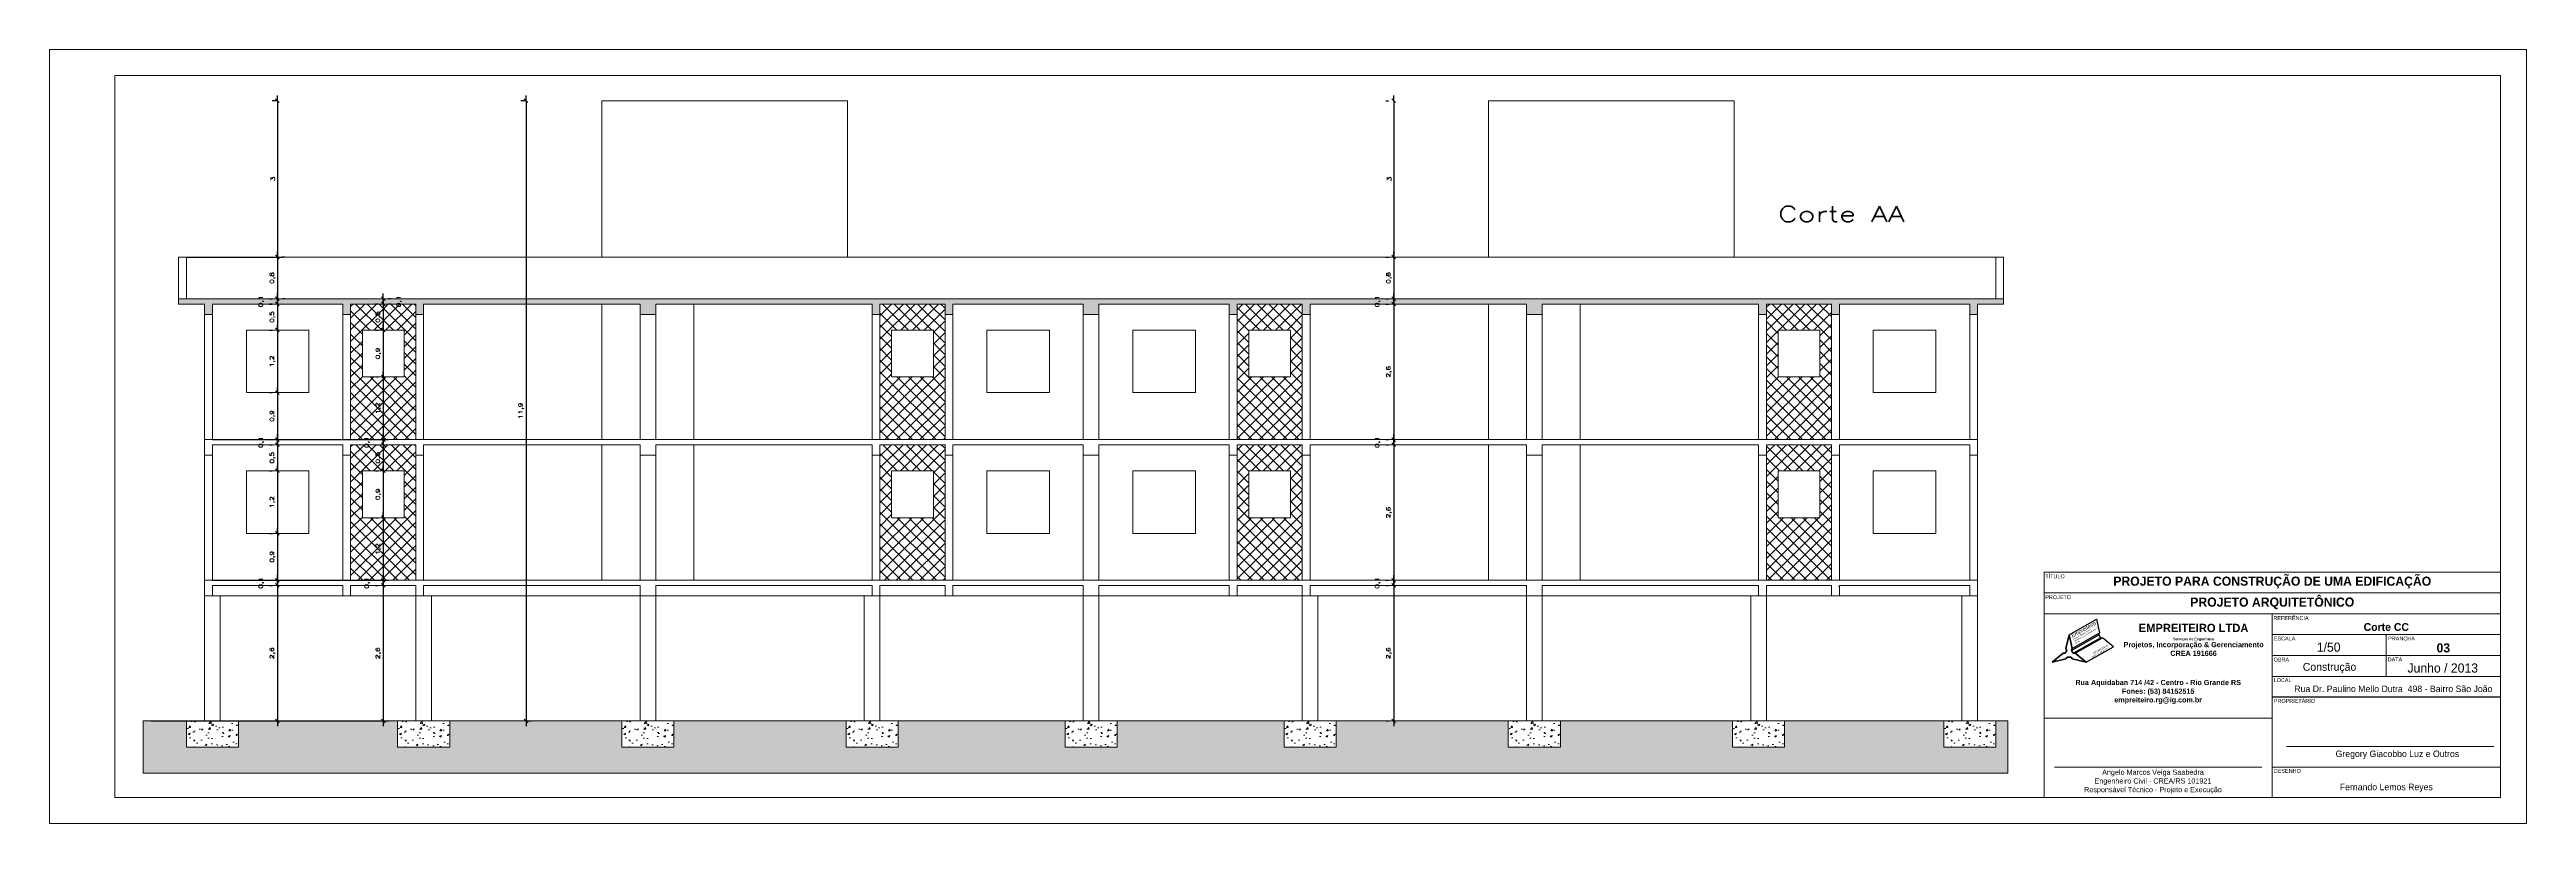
# Paper-space layout 'Corte AA' of a CAD drawing. Header units: millimetres. Extents: x -9 to 941, y 164 to 461.
# The model-space entities are those that its viewports show. They can reach past a viewport. Long polylines and large blocks are cut down to what shows.
import ezdxf

# ---------------------------------------------------------------- set-up
doc = ezdxf.new("R2010")
doc.units = ezdxf.units.MM
for name, color, linetype in [('Auxiliar', 1, 'Continuous'), ('Camada2', 1, 'Continuous'), ('letras', 3, 'Continuous'), ('PAREDE', 6, 'Continuous'), ('SELO', 11, 'Continuous'), ('selo empreiteiro', 24, 'Continuous')]:
    doc.layers.add(name, color=color, linetype=linetype)
doc.layers.add('Prancha', color=6, linetype='Continuous', lineweight=20)
doc.styles.add('ARIAL', font='arial.ttf')
doc.styles.add('REGUA60', font='romansx2.shx', dxfattribs={"width": 1.4})
doc.styles.get("Standard").update_dxf_attribs({"font": 'verdana.ttf'})
doc.dimstyles.new('Cota Vinícius1', dxfattribs={"dimscale": 0.05, "dimtxt": 1.5, "dimasz": 0.01, "dimexe": 2, "dimexo": 3, "dimgap": 0.98, "dimtad": 1, "dimlfac": -1, "dimrnd": 0.01, "dimtxsty": 'REGUA60', "dimblk": 'COTATR', "dimcen": 4, "dimdle": 4, "dimclrt": 2, "dimadec": 0, "dimazin": 0, "dimtfac": 1, "dimtmove": 2, "dimatfit": 2, "dimfxl": 0, "dimarcsym": 0})
pattern_1 = [(45, (-47.08645, -72.06157), (-0.1122532, 0.1122532), []), (135, (-47.08645, -72.06157), (-0.1122532, -0.1122532), [])]

# ---------------------------------------------------------------- blocks, each defined once
blk = doc.blocks.new('COTATR')
at = {"color": 3}
blk.add_line((-71, -71), (71, 71), dxfattribs=at)
at = {"color": 0, "linetype": 'ByBlock'}
blk.add_line((0, 0), (200, 0), dxfattribs=at)
blk = doc.blocks.new('*D197')
at = {"layer": 'Auxiliar', "color": 0, "lineweight": -2, "transparency": 16777216}
for p, q in [((693.19, -272.037), (693.107, -272.037)), ((693.207, -272.037), (693.207, -275.036)), ((691.461, -275.037), (693.307, -275.037))]:
    blk.add_line(p, q, dxfattribs=at)
at = {"layer": 'Defpoints', "color": 0, "lineweight": 0, "transparency": 16777216}
for p in [(693.34, -272.037), (691.311, -275.037), (693.207, -275.037)]:
    blk.add_point(p, dxfattribs=at)
at = {"layer": 'Auxiliar', "color": 0, "lineweight": -2, "transparency": 16777216, "xscale": 0.0005, "yscale": 0.0005, "zscale": 0.0005}
for p, rotation in [((693.207, -272.037), 90), ((693.207, -275.037), 270)]:
    blk.add_blockref('COTATR', p, dxfattribs=dict(at, rotation=rotation))
at = {"layer": 'Auxiliar', "color": 2, "lineweight": 0, "transparency": 16777216, "insert": (693.12, -273.537), "char_height": 0.075, "attachment_point": 5, "rotation": 90, "style": 'REGUA60'}
blk.add_mtext('3', dxfattribs=at)
blk = doc.blocks.new('*D198')
at = {"layer": 'Auxiliar', "color": 0, "lineweight": -2, "transparency": 16777216}
for p, q in [((693.207, -275.037), (693.207, -275.836)), ((693.352, -275.036), (693.307, -275.036)), ((693.352, -275.837), (693.307, -275.837))]:
    blk.add_line(p, q, dxfattribs=at)
at = {"layer": 'Defpoints', "color": 0, "lineweight": 0, "transparency": 16777216}
for p in [(693.202, -275.036), (693.202, -275.837), (693.207, -275.837)]:
    blk.add_point(p, dxfattribs=at)
at = {"layer": 'Auxiliar', "color": 0, "lineweight": -2, "transparency": 16777216, "xscale": 0.0005, "yscale": 0.0005, "zscale": 0.0005}
for p, rotation in [((693.207, -275.036), 90), ((693.207, -275.837), 270)]:
    blk.add_blockref('COTATR', p, dxfattribs=dict(at, rotation=rotation))
at = {"layer": 'Auxiliar', "color": 2, "lineweight": 0, "transparency": 16777216, "insert": (693.113, -275.437), "char_height": 0.075, "attachment_point": 5, "rotation": 90, "style": 'REGUA60'}
blk.add_mtext('0,8', dxfattribs=at)
blk = doc.blocks.new('*D199')
at = {"layer": 'Auxiliar', "color": 0, "lineweight": -2, "transparency": 16777216}
for p, q in [((693.057, -275.837), (693.107, -275.837)), ((693.061, -275.937), (693.107, -275.937)), ((693.207, -275.837), (693.207, -275.936))]:
    blk.add_line(p, q, dxfattribs=at)
at = {"layer": 'Defpoints', "color": 0, "lineweight": 0, "transparency": 16777216}
for p in [(693.207, -275.837), (693.207, -275.937), (693.211, -275.937)]:
    blk.add_point(p, dxfattribs=at)
at = {"layer": 'Auxiliar', "color": 0, "lineweight": -2, "transparency": 16777216, "xscale": 0.0005, "yscale": 0.0005, "zscale": 0.0005}
for p, rotation in [((693.207, -275.837), 90), ((693.207, -275.937), 270)]:
    blk.add_blockref('COTATR', p, dxfattribs=dict(at, rotation=rotation))
at = {"layer": 'Auxiliar', "color": 2, "lineweight": 0, "transparency": 16777216, "insert": (692.899, -275.887), "char_height": 0.075, "attachment_point": 5, "rotation": 90, "style": 'REGUA60'}
blk.add_mtext('0,1', dxfattribs=at)
blk = doc.blocks.new('*D200')
at = {"layer": 'Auxiliar', "color": 0, "lineweight": -2, "transparency": 16777216}
for p, q in [((693.057, -275.837), (693.107, -275.837)), ((693.057, -275.937), (693.107, -275.937)), ((693.207, -275.837), (693.207, -275.936))]:
    blk.add_line(p, q, dxfattribs=at)
at = {"layer": 'Defpoints', "color": 0, "lineweight": 0, "transparency": 16777216}
for p in [(693.207, -275.837), (693.207, -275.937), (693.207, -275.937)]:
    blk.add_point(p, dxfattribs=at)
at = {"layer": 'Auxiliar', "color": 0, "lineweight": -2, "transparency": 16777216, "xscale": 0.0005, "yscale": 0.0005, "zscale": 0.0005}
for p, rotation in [((693.207, -275.837), 90), ((693.207, -275.937), 270)]:
    blk.add_blockref('COTATR', p, dxfattribs=dict(at, rotation=rotation))
at = {"layer": 'Auxiliar', "color": 2, "lineweight": 0, "transparency": 16777216, "insert": (692.899, -275.887), "char_height": 0.075, "attachment_point": 5, "rotation": 90, "style": 'REGUA60'}
blk.add_mtext('0,1', dxfattribs=at)
blk = doc.blocks.new('*D201')
at = {"layer": 'Auxiliar', "color": 0, "lineweight": -2, "transparency": 16777216}
for p, q in [((693.057, -275.936), (693.107, -275.936)), ((693.207, -275.937), (693.207, -276.436)), ((693.057, -276.437), (693.107, -276.437))]:
    blk.add_line(p, q, dxfattribs=at)
at = {"layer": 'Defpoints', "color": 0, "lineweight": 0, "transparency": 16777216}
for p in [(693.207, -275.936), (693.207, -276.437), (693.207, -276.437)]:
    blk.add_point(p, dxfattribs=at)
at = {"layer": 'Auxiliar', "color": 0, "lineweight": -2, "transparency": 16777216, "xscale": 0.0005, "yscale": 0.0005, "zscale": 0.0005}
for p, rotation in [((693.207, -275.936), 90), ((693.207, -276.437), 270)]:
    blk.add_blockref('COTATR', p, dxfattribs=dict(at, rotation=rotation))
at = {"layer": 'Auxiliar', "color": 2, "lineweight": 0, "transparency": 16777216, "insert": (693.113, -276.187), "char_height": 0.075, "attachment_point": 5, "rotation": 90, "style": 'REGUA60'}
blk.add_mtext('0,5', dxfattribs=at)
blk = doc.blocks.new('*D202')
at = {"layer": 'Auxiliar', "color": 0, "lineweight": -2, "transparency": 16777216}
for p, q in [((693.057, -276.437), (693.107, -276.437)), ((693.207, -276.437), (693.207, -277.636)), ((693.057, -277.637), (693.107, -277.637))]:
    blk.add_line(p, q, dxfattribs=at)
at = {"layer": 'Defpoints', "color": 0, "lineweight": 0, "transparency": 16777216}
for p in [(693.207, -276.437), (693.207, -277.637), (693.207, -277.637)]:
    blk.add_point(p, dxfattribs=at)
at = {"layer": 'Auxiliar', "color": 0, "lineweight": -2, "transparency": 16777216, "xscale": 0.0005, "yscale": 0.0005, "zscale": 0.0005}
for p, rotation in [((693.207, -276.437), 90), ((693.207, -277.637), 270)]:
    blk.add_blockref('COTATR', p, dxfattribs=dict(at, rotation=rotation))
at = {"layer": 'Auxiliar', "color": 2, "lineweight": 0, "transparency": 16777216, "insert": (693.113, -277.037), "char_height": 0.075, "attachment_point": 5, "rotation": 90, "style": 'REGUA60'}
blk.add_mtext('1,2', dxfattribs=at)
blk = doc.blocks.new('*D203')
at = {"layer": 'Auxiliar', "color": 0, "lineweight": -2, "transparency": 16777216}
for p, q in [((693.061, -277.637), (693.107, -277.637)), ((693.207, -277.637), (693.207, -278.536)), ((693.057, -278.537), (693.107, -278.537))]:
    blk.add_line(p, q, dxfattribs=at)
at = {"layer": 'Defpoints', "color": 0, "lineweight": 0, "transparency": 16777216}
for p in [(693.211, -277.637), (693.207, -278.537), (693.207, -278.537)]:
    blk.add_point(p, dxfattribs=at)
at = {"layer": 'Auxiliar', "color": 0, "lineweight": -2, "transparency": 16777216, "xscale": 0.0005, "yscale": 0.0005, "zscale": 0.0005}
for p, rotation in [((693.207, -277.637), 90), ((693.207, -278.537), 270)]:
    blk.add_blockref('COTATR', p, dxfattribs=dict(at, rotation=rotation))
at = {"layer": 'Auxiliar', "color": 2, "lineweight": 0, "transparency": 16777216, "insert": (693.113, -278.087), "char_height": 0.075, "attachment_point": 5, "rotation": 90, "style": 'REGUA60'}
blk.add_mtext('0,9', dxfattribs=at)
blk = doc.blocks.new('*D204')
at = {"layer": 'Auxiliar', "color": 0, "lineweight": -2, "transparency": 16777216}
for p, q in [((693.057, -278.537), (693.107, -278.537)), ((693.057, -278.637), (693.107, -278.637)), ((693.207, -278.537), (693.207, -278.636))]:
    blk.add_line(p, q, dxfattribs=at)
at = {"layer": 'Defpoints', "color": 0, "lineweight": 0, "transparency": 16777216}
for p in [(693.207, -278.537), (693.207, -278.637), (693.207, -278.637)]:
    blk.add_point(p, dxfattribs=at)
at = {"layer": 'Auxiliar', "color": 0, "lineweight": -2, "transparency": 16777216, "xscale": 0.0005, "yscale": 0.0005, "zscale": 0.0005}
for p, rotation in [((693.207, -278.537), 90), ((693.207, -278.637), 270)]:
    blk.add_blockref('COTATR', p, dxfattribs=dict(at, rotation=rotation))
at = {"layer": 'Auxiliar', "color": 2, "lineweight": 0, "transparency": 16777216, "insert": (692.899, -278.587), "char_height": 0.075, "attachment_point": 5, "rotation": 90, "style": 'REGUA60'}
blk.add_mtext('0,1', dxfattribs=at)
blk = doc.blocks.new('*D205')
at = {"layer": 'Auxiliar', "color": 0, "lineweight": -2, "transparency": 16777216}
for p, q in [((693.057, -278.637), (693.107, -278.637)), ((693.207, -278.637), (693.207, -279.136)), ((693.057, -279.137), (693.107, -279.137))]:
    blk.add_line(p, q, dxfattribs=at)
at = {"layer": 'Defpoints', "color": 0, "lineweight": 0, "transparency": 16777216}
for p in [(693.207, -278.637), (693.207, -279.137), (693.207, -279.137)]:
    blk.add_point(p, dxfattribs=at)
at = {"layer": 'Auxiliar', "color": 0, "lineweight": -2, "transparency": 16777216, "xscale": 0.0005, "yscale": 0.0005, "zscale": 0.0005}
for p, rotation in [((693.207, -278.637), 90), ((693.207, -279.137), 270)]:
    blk.add_blockref('COTATR', p, dxfattribs=dict(at, rotation=rotation))
at = {"layer": 'Auxiliar', "color": 2, "lineweight": 0, "transparency": 16777216, "insert": (693.113, -278.887), "char_height": 0.075, "attachment_point": 5, "rotation": 90, "style": 'REGUA60'}
blk.add_mtext('0,5', dxfattribs=at)
blk = doc.blocks.new('*D206')
at = {"layer": 'Auxiliar', "color": 0, "lineweight": -2, "transparency": 16777216}
for p, q in [((693.057, -279.137), (693.107, -279.137)), ((693.207, -279.137), (693.207, -280.336)), ((693.057, -280.337), (693.107, -280.337))]:
    blk.add_line(p, q, dxfattribs=at)
at = {"layer": 'Defpoints', "color": 0, "lineweight": 0, "transparency": 16777216}
for p in [(693.207, -279.137), (693.207, -280.337), (693.207, -280.337)]:
    blk.add_point(p, dxfattribs=at)
at = {"layer": 'Auxiliar', "color": 0, "lineweight": -2, "transparency": 16777216, "xscale": 0.0005, "yscale": 0.0005, "zscale": 0.0005}
for p, rotation in [((693.207, -279.137), 90), ((693.207, -280.337), 270)]:
    blk.add_blockref('COTATR', p, dxfattribs=dict(at, rotation=rotation))
at = {"layer": 'Auxiliar', "color": 2, "lineweight": 0, "transparency": 16777216, "insert": (693.113, -279.737), "char_height": 0.075, "attachment_point": 5, "rotation": 90, "style": 'REGUA60'}
blk.add_mtext('1,2', dxfattribs=at)
blk = doc.blocks.new('*D207')
at = {"layer": 'Auxiliar', "color": 0, "lineweight": -2, "transparency": 16777216}
for p, q in [((693.061, -280.337), (693.107, -280.337)), ((693.207, -280.337), (693.207, -281.236)), ((693.057, -281.237), (693.107, -281.237))]:
    blk.add_line(p, q, dxfattribs=at)
at = {"layer": 'Defpoints', "color": 0, "lineweight": 0, "transparency": 16777216}
for p in [(693.211, -280.337), (693.207, -281.237), (693.207, -281.237)]:
    blk.add_point(p, dxfattribs=at)
at = {"layer": 'Auxiliar', "color": 0, "lineweight": -2, "transparency": 16777216, "xscale": 0.0005, "yscale": 0.0005, "zscale": 0.0005}
for p, rotation in [((693.207, -280.337), 90), ((693.207, -281.237), 270)]:
    blk.add_blockref('COTATR', p, dxfattribs=dict(at, rotation=rotation))
at = {"layer": 'Auxiliar', "color": 2, "lineweight": 0, "transparency": 16777216, "insert": (693.113, -280.787), "char_height": 0.075, "attachment_point": 5, "rotation": 90, "style": 'REGUA60'}
blk.add_mtext('0,9', dxfattribs=at)
blk = doc.blocks.new('*D214')
at = {"layer": 'Auxiliar', "color": 0, "lineweight": -2, "transparency": 16777216}
for p, q in [((693.057, -281.236), (693.107, -281.236)), ((693.057, -281.337), (693.107, -281.337)), ((693.207, -281.237), (693.207, -281.336))]:
    blk.add_line(p, q, dxfattribs=at)
at = {"layer": 'Defpoints', "color": 0, "lineweight": 0, "transparency": 16777216}
for p in [(693.207, -281.236), (693.207, -281.337), (693.207, -281.337)]:
    blk.add_point(p, dxfattribs=at)
at = {"layer": 'Auxiliar', "color": 0, "lineweight": -2, "transparency": 16777216, "xscale": 0.0005, "yscale": 0.0005, "zscale": 0.0005}
for p, rotation in [((693.207, -281.236), 90), ((693.207, -281.337), 270)]:
    blk.add_blockref('COTATR', p, dxfattribs=dict(at, rotation=rotation))
at = {"layer": 'Auxiliar', "color": 2, "lineweight": 0, "transparency": 16777216, "insert": (692.899, -281.287), "char_height": 0.075, "attachment_point": 5, "rotation": 90, "style": 'REGUA60'}
blk.add_mtext('0,1', dxfattribs=at)
blk = doc.blocks.new('*D215')
at = {"layer": 'Auxiliar', "color": 0, "lineweight": -2, "transparency": 16777216}
for p, q in [((693.057, -281.337), (693.107, -281.337)), ((693.207, -281.337), (693.207, -283.936)), ((690.781, -283.937), (693.307, -283.937))]:
    blk.add_line(p, q, dxfattribs=at)
at = {"layer": 'Defpoints', "color": 0, "lineweight": 0, "transparency": 16777216}
for p in [(693.207, -281.337), (690.631, -283.937), (693.207, -283.937)]:
    blk.add_point(p, dxfattribs=at)
at = {"layer": 'Auxiliar', "color": 0, "lineweight": -2, "transparency": 16777216, "xscale": 0.0005, "yscale": 0.0005, "zscale": 0.0005}
for p, rotation in [((693.207, -281.337), 90), ((693.207, -283.937), 270)]:
    blk.add_blockref('COTATR', p, dxfattribs=dict(at, rotation=rotation))
at = {"layer": 'Auxiliar', "color": 2, "lineweight": 0, "transparency": 16777216, "insert": (693.113, -282.637), "char_height": 0.075, "attachment_point": 5, "rotation": 90, "style": 'REGUA60'}
blk.add_mtext('2,6', dxfattribs=at)
blk = doc.blocks.new('*D216')
at = {"layer": 'Auxiliar', "color": 0, "lineweight": -2, "transparency": 16777216}
for p, q in [((695.236, -275.837), (695.236, -275.936)), ((695.386, -275.837), (695.336, -275.837)), ((695.386, -275.937), (695.336, -275.937))]:
    blk.add_line(p, q, dxfattribs=at)
at = {"layer": 'Defpoints', "color": 0, "lineweight": 0, "transparency": 16777216}
for p in [(695.236, -275.837), (695.236, -275.937), (695.236, -275.937)]:
    blk.add_point(p, dxfattribs=at)
at = {"layer": 'Auxiliar', "color": 0, "lineweight": -2, "transparency": 16777216, "xscale": 0.0005, "yscale": 0.0005, "zscale": 0.0005}
for p, rotation in [((695.236, -275.837), 90), ((695.236, -275.937), 270)]:
    blk.add_blockref('COTATR', p, dxfattribs=dict(at, rotation=rotation))
at = {"layer": 'Auxiliar', "color": 2, "lineweight": 0, "transparency": 16777216, "insert": (695.544, -275.887), "char_height": 0.075, "attachment_point": 5, "rotation": 90, "style": 'REGUA60'}
blk.add_mtext('0,1', dxfattribs=at)
blk = doc.blocks.new('*D217')
at = {"layer": 'Auxiliar', "color": 0, "lineweight": -2, "transparency": 16777216}
for p, q in [((695.086, -275.936), (695.136, -275.936)), ((695.236, -275.937), (695.236, -276.436)), ((695.086, -276.437), (695.136, -276.437))]:
    blk.add_line(p, q, dxfattribs=at)
at = {"layer": 'Defpoints', "color": 0, "lineweight": 0, "transparency": 16777216}
for p in [(695.236, -275.936), (695.236, -276.437), (695.236, -276.437)]:
    blk.add_point(p, dxfattribs=at)
at = {"layer": 'Auxiliar', "color": 0, "lineweight": -2, "transparency": 16777216, "xscale": 0.0005, "yscale": 0.0005, "zscale": 0.0005}
for p, rotation in [((695.236, -275.936), 90), ((695.236, -276.437), 270)]:
    blk.add_blockref('COTATR', p, dxfattribs=dict(at, rotation=rotation))
at = {"layer": 'Auxiliar', "color": 2, "lineweight": 0, "transparency": 16777216, "insert": (695.143, -276.187), "char_height": 0.075, "attachment_point": 5, "rotation": 90, "style": 'REGUA60'}
blk.add_mtext('0,5', dxfattribs=at)
blk = doc.blocks.new('*D218')
at = {"layer": 'Auxiliar', "color": 0, "lineweight": -2, "transparency": 16777216}
for p, q in [((695.086, -276.437), (695.136, -276.437)), ((695.236, -276.437), (695.236, -277.336)), ((695.086, -277.337), (695.136, -277.337))]:
    blk.add_line(p, q, dxfattribs=at)
at = {"layer": 'Defpoints', "color": 0, "lineweight": 0, "transparency": 16777216}
for p in [(695.236, -276.437), (695.236, -277.337), (695.236, -277.337)]:
    blk.add_point(p, dxfattribs=at)
at = {"layer": 'Auxiliar', "color": 0, "lineweight": -2, "transparency": 16777216, "xscale": 0.0005, "yscale": 0.0005, "zscale": 0.0005}
for p, rotation in [((695.236, -276.437), 90), ((695.236, -277.337), 270)]:
    blk.add_blockref('COTATR', p, dxfattribs=dict(at, rotation=rotation))
at = {"layer": 'Auxiliar', "color": 2, "lineweight": 0, "transparency": 16777216, "insert": (695.143, -276.887), "char_height": 0.075, "attachment_point": 5, "rotation": 90, "style": 'REGUA60'}
blk.add_mtext('0,9', dxfattribs=at)
blk = doc.blocks.new('*D219')
at = {"layer": 'Auxiliar', "color": 0, "lineweight": -2, "transparency": 16777216}
for p, q in [((695.086, -277.336), (695.136, -277.336)), ((695.236, -277.337), (695.236, -278.536)), ((691.961, -278.537), (695.336, -278.537))]:
    blk.add_line(p, q, dxfattribs=at)
at = {"layer": 'Defpoints', "color": 0, "lineweight": 0, "transparency": 16777216}
for p in [(695.236, -277.336), (691.811, -278.537), (695.236, -278.537)]:
    blk.add_point(p, dxfattribs=at)
at = {"layer": 'Auxiliar', "color": 0, "lineweight": -2, "transparency": 16777216, "xscale": 0.0005, "yscale": 0.0005, "zscale": 0.0005}
for p, rotation in [((695.236, -277.336), 90), ((695.236, -278.537), 270)]:
    blk.add_blockref('COTATR', p, dxfattribs=dict(at, rotation=rotation))
at = {"layer": 'Auxiliar', "color": 2, "lineweight": 0, "transparency": 16777216, "insert": (695.143, -277.937), "char_height": 0.075, "attachment_point": 5, "rotation": 90, "style": 'REGUA60'}
blk.add_mtext('1,2', dxfattribs=at)
blk = doc.blocks.new('*D220')
at = {"layer": 'Auxiliar', "color": 0, "lineweight": -2, "transparency": 16777216}
for p, q in [((695.086, -278.537), (695.136, -278.537)), ((695.086, -278.637), (695.136, -278.637)), ((695.236, -278.537), (695.236, -278.636))]:
    blk.add_line(p, q, dxfattribs=at)
at = {"layer": 'Defpoints', "color": 0, "lineweight": 0, "transparency": 16777216}
for p in [(695.236, -278.537), (695.236, -278.637), (695.236, -278.637)]:
    blk.add_point(p, dxfattribs=at)
at = {"layer": 'Auxiliar', "color": 0, "lineweight": -2, "transparency": 16777216, "xscale": 0.0005, "yscale": 0.0005, "zscale": 0.0005}
for p, rotation in [((695.236, -278.537), 90), ((695.236, -278.637), 270)]:
    blk.add_blockref('COTATR', p, dxfattribs=dict(at, rotation=rotation))
at = {"layer": 'Auxiliar', "color": 2, "lineweight": 0, "transparency": 16777216, "insert": (694.929, -278.587), "char_height": 0.075, "attachment_point": 5, "rotation": 90, "style": 'REGUA60'}
blk.add_mtext('0,1', dxfattribs=at)
blk = doc.blocks.new('*D221')
at = {"layer": 'Auxiliar', "color": 0, "lineweight": -2, "transparency": 16777216}
for p, q in [((695.086, -278.637), (695.136, -278.637)), ((695.236, -278.637), (695.236, -279.136)), ((695.086, -279.137), (695.136, -279.137))]:
    blk.add_line(p, q, dxfattribs=at)
at = {"layer": 'Defpoints', "color": 0, "lineweight": 0, "transparency": 16777216}
for p in [(695.236, -278.637), (695.236, -279.137), (695.236, -279.137)]:
    blk.add_point(p, dxfattribs=at)
at = {"layer": 'Auxiliar', "color": 0, "lineweight": -2, "transparency": 16777216, "xscale": 0.0005, "yscale": 0.0005, "zscale": 0.0005}
for p, rotation in [((695.236, -278.637), 90), ((695.236, -279.137), 270)]:
    blk.add_blockref('COTATR', p, dxfattribs=dict(at, rotation=rotation))
at = {"layer": 'Auxiliar', "color": 2, "lineweight": 0, "transparency": 16777216, "insert": (695.143, -278.887), "char_height": 0.075, "attachment_point": 5, "rotation": 90, "style": 'REGUA60'}
blk.add_mtext('0,5', dxfattribs=at)
blk = doc.blocks.new('*D222')
at = {"layer": 'Auxiliar', "color": 0, "lineweight": -2, "transparency": 16777216}
for p, q in [((695.086, -279.136), (695.136, -279.136)), ((695.236, -279.137), (695.236, -280.036)), ((695.086, -280.037), (695.136, -280.037))]:
    blk.add_line(p, q, dxfattribs=at)
at = {"layer": 'Defpoints', "color": 0, "lineweight": 0, "transparency": 16777216}
for p in [(695.236, -279.136), (695.236, -280.037), (695.236, -280.037)]:
    blk.add_point(p, dxfattribs=at)
at = {"layer": 'Auxiliar', "color": 0, "lineweight": -2, "transparency": 16777216, "xscale": 0.0005, "yscale": 0.0005, "zscale": 0.0005}
for p, rotation in [((695.236, -279.136), 90), ((695.236, -280.037), 270)]:
    blk.add_blockref('COTATR', p, dxfattribs=dict(at, rotation=rotation))
at = {"layer": 'Auxiliar', "color": 2, "lineweight": 0, "transparency": 16777216, "insert": (695.143, -279.587), "char_height": 0.075, "attachment_point": 5, "rotation": 90, "style": 'REGUA60'}
blk.add_mtext('0,9', dxfattribs=at)
blk = doc.blocks.new('*D223')
at = {"layer": 'Auxiliar', "color": 0, "lineweight": -2, "transparency": 16777216}
for p, q in [((695.086, -280.037), (695.136, -280.037)), ((695.236, -280.037), (695.236, -281.236)), ((691.961, -281.237), (695.336, -281.237))]:
    blk.add_line(p, q, dxfattribs=at)
at = {"layer": 'Defpoints', "color": 0, "lineweight": 0, "transparency": 16777216}
for p in [(695.236, -280.037), (691.811, -281.237), (695.236, -281.237)]:
    blk.add_point(p, dxfattribs=at)
at = {"layer": 'Auxiliar', "color": 0, "lineweight": -2, "transparency": 16777216, "xscale": 0.0005, "yscale": 0.0005, "zscale": 0.0005}
for p, rotation in [((695.236, -280.037), 90), ((695.236, -281.237), 270)]:
    blk.add_blockref('COTATR', p, dxfattribs=dict(at, rotation=rotation))
at = {"layer": 'Auxiliar', "color": 2, "lineweight": 0, "transparency": 16777216, "insert": (695.143, -280.637), "char_height": 0.075, "attachment_point": 5, "rotation": 90, "style": 'REGUA60'}
blk.add_mtext('1,2', dxfattribs=at)
blk = doc.blocks.new('*D224')
at = {"layer": 'Auxiliar', "color": 0, "lineweight": -2, "transparency": 16777216}
for p, q in [((695.086, -281.237), (695.136, -281.237)), ((695.086, -281.337), (695.136, -281.337)), ((695.236, -281.237), (695.236, -281.336))]:
    blk.add_line(p, q, dxfattribs=at)
at = {"layer": 'Defpoints', "color": 0, "lineweight": 0, "transparency": 16777216}
for p in [(695.236, -281.237), (695.236, -281.337), (695.236, -281.337)]:
    blk.add_point(p, dxfattribs=at)
at = {"layer": 'Auxiliar', "color": 0, "lineweight": -2, "transparency": 16777216, "xscale": 0.0005, "yscale": 0.0005, "zscale": 0.0005}
for p, rotation in [((695.236, -281.237), 90), ((695.236, -281.337), 270)]:
    blk.add_blockref('COTATR', p, dxfattribs=dict(at, rotation=rotation))
at = {"layer": 'Auxiliar', "color": 2, "lineweight": 0, "transparency": 16777216, "insert": (694.929, -281.287), "char_height": 0.075, "attachment_point": 5, "rotation": 90, "style": 'REGUA60'}
blk.add_mtext('0,1', dxfattribs=at)
blk = doc.blocks.new('*D225')
at = {"layer": 'Auxiliar', "color": 0, "lineweight": -2, "transparency": 16777216}
for p, q in [((695.086, -281.337), (695.136, -281.337)), ((695.236, -281.337), (695.236, -283.936)), ((690.781, -283.937), (695.336, -283.937))]:
    blk.add_line(p, q, dxfattribs=at)
at = {"layer": 'Defpoints', "color": 0, "lineweight": 0, "transparency": 16777216}
for p in [(695.236, -281.337), (690.631, -283.937), (695.236, -283.937)]:
    blk.add_point(p, dxfattribs=at)
at = {"layer": 'Auxiliar', "color": 0, "lineweight": -2, "transparency": 16777216, "xscale": 0.0005, "yscale": 0.0005, "zscale": 0.0005}
for p, rotation in [((695.236, -281.337), 90), ((695.236, -283.937), 270)]:
    blk.add_blockref('COTATR', p, dxfattribs=dict(at, rotation=rotation))
at = {"layer": 'Auxiliar', "color": 2, "lineweight": 0, "transparency": 16777216, "insert": (695.143, -282.637), "char_height": 0.075, "attachment_point": 5, "rotation": 90, "style": 'REGUA60'}
blk.add_mtext('2,6', dxfattribs=at)
blk = doc.blocks.new('*D226')
at = {"layer": 'Auxiliar', "color": 0, "lineweight": -2, "transparency": 16777216}
for p, q in [((714.465, -272.037), (714.515, -272.037)), ((714.615, -272.037), (714.615, -275.036)), ((714.465, -275.037), (714.515, -275.037))]:
    blk.add_line(p, q, dxfattribs=at)
at = {"layer": 'Defpoints', "color": 0, "lineweight": 0, "transparency": 16777216}
for p in [(714.615, -272.037), (714.615, -275.037), (714.615, -275.037)]:
    blk.add_point(p, dxfattribs=at)
at = {"layer": 'Auxiliar', "color": 0, "lineweight": -2, "transparency": 16777216, "xscale": 0.0005, "yscale": 0.0005, "zscale": 0.0005}
for p, rotation in [((714.615, -272.037), 90), ((714.615, -275.037), 270)]:
    blk.add_blockref('COTATR', p, dxfattribs=dict(at, rotation=rotation))
at = {"layer": 'Auxiliar', "color": 2, "lineweight": 0, "transparency": 16777216, "insert": (714.529, -273.537), "char_height": 0.075, "attachment_point": 5, "rotation": 90, "style": 'REGUA60'}
blk.add_mtext('3', dxfattribs=at)
blk = doc.blocks.new('*D227')
at = {"layer": 'Auxiliar', "color": 0, "lineweight": -2, "transparency": 16777216}
for p, q in [((714.465, -275.036), (714.515, -275.036)), ((714.615, -275.037), (714.615, -275.836)), ((714.465, -275.837), (714.515, -275.837))]:
    blk.add_line(p, q, dxfattribs=at)
at = {"layer": 'Defpoints', "color": 0, "lineweight": 0, "transparency": 16777216}
for p in [(714.615, -275.036), (714.615, -275.837), (714.615, -275.837)]:
    blk.add_point(p, dxfattribs=at)
at = {"layer": 'Auxiliar', "color": 0, "lineweight": -2, "transparency": 16777216, "xscale": 0.0005, "yscale": 0.0005, "zscale": 0.0005}
for p, rotation in [((714.615, -275.036), 90), ((714.615, -275.837), 270)]:
    blk.add_blockref('COTATR', p, dxfattribs=dict(at, rotation=rotation))
at = {"layer": 'Auxiliar', "color": 2, "lineweight": 0, "transparency": 16777216, "insert": (714.522, -275.437), "char_height": 0.075, "attachment_point": 5, "rotation": 90, "style": 'REGUA60'}
blk.add_mtext('0,8', dxfattribs=at)
blk = doc.blocks.new('*D228')
at = {"layer": 'Auxiliar', "color": 0, "lineweight": -2, "transparency": 16777216}
for p, q in [((714.465, -275.837), (714.515, -275.837)), ((714.465, -275.937), (714.515, -275.937)), ((714.615, -275.837), (714.615, -275.936))]:
    blk.add_line(p, q, dxfattribs=at)
at = {"layer": 'Defpoints', "color": 0, "lineweight": 0, "transparency": 16777216}
for p in [(714.615, -275.837), (714.615, -275.937), (714.615, -275.937)]:
    blk.add_point(p, dxfattribs=at)
at = {"layer": 'Auxiliar', "color": 0, "lineweight": -2, "transparency": 16777216, "xscale": 0.0005, "yscale": 0.0005, "zscale": 0.0005}
for p, rotation in [((714.615, -275.837), 90), ((714.615, -275.937), 270)]:
    blk.add_blockref('COTATR', p, dxfattribs=dict(at, rotation=rotation))
at = {"layer": 'Auxiliar', "color": 2, "lineweight": 0, "transparency": 16777216, "insert": (714.308, -275.887), "char_height": 0.075, "attachment_point": 5, "rotation": 90, "style": 'REGUA60'}
blk.add_mtext('0,1', dxfattribs=at)
blk = doc.blocks.new('*D229')
at = {"layer": 'Auxiliar', "color": 0, "lineweight": -2, "transparency": 16777216}
for p, q in [((714.465, -275.837), (714.515, -275.837)), ((714.465, -275.937), (714.515, -275.937)), ((714.615, -275.837), (714.615, -275.936))]:
    blk.add_line(p, q, dxfattribs=at)
at = {"layer": 'Defpoints', "color": 0, "lineweight": 0, "transparency": 16777216}
for p in [(714.615, -275.837), (714.615, -275.937), (714.615, -275.937)]:
    blk.add_point(p, dxfattribs=at)
at = {"layer": 'Auxiliar', "color": 0, "lineweight": -2, "transparency": 16777216, "xscale": 0.0005, "yscale": 0.0005, "zscale": 0.0005}
for p, rotation in [((714.615, -275.837), 90), ((714.615, -275.937), 270)]:
    blk.add_blockref('COTATR', p, dxfattribs=dict(at, rotation=rotation))
at = {"layer": 'Auxiliar', "color": 2, "lineweight": 0, "transparency": 16777216, "insert": (714.308, -275.887), "char_height": 0.075, "attachment_point": 5, "rotation": 90, "style": 'REGUA60'}
blk.add_mtext('0,1', dxfattribs=at)
blk = doc.blocks.new('*D230')
at = {"layer": 'Auxiliar', "color": 0, "lineweight": -2, "transparency": 16777216}
for p, q in [((714.465, -275.937), (714.515, -275.937)), ((714.615, -275.937), (714.615, -278.536)), ((714.465, -278.537), (714.515, -278.537))]:
    blk.add_line(p, q, dxfattribs=at)
at = {"layer": 'Defpoints', "color": 0, "lineweight": 0, "transparency": 16777216}
for p in [(714.615, -275.937), (714.615, -278.537), (714.615, -278.537)]:
    blk.add_point(p, dxfattribs=at)
at = {"layer": 'Auxiliar', "color": 0, "lineweight": -2, "transparency": 16777216, "xscale": 0.0005, "yscale": 0.0005, "zscale": 0.0005}
for p, rotation in [((714.615, -275.937), 90), ((714.615, -278.537), 270)]:
    blk.add_blockref('COTATR', p, dxfattribs=dict(at, rotation=rotation))
at = {"layer": 'Auxiliar', "color": 2, "lineweight": 0, "transparency": 16777216, "insert": (714.522, -277.237), "char_height": 0.075, "attachment_point": 5, "rotation": 90, "style": 'REGUA60'}
blk.add_mtext('2,6', dxfattribs=at)
blk = doc.blocks.new('*D231')
at = {"layer": 'Auxiliar', "color": 0, "lineweight": -2, "transparency": 16777216}
for p, q in [((714.465, -278.537), (714.515, -278.537)), ((714.465, -278.637), (714.515, -278.637)), ((714.615, -278.537), (714.615, -278.636))]:
    blk.add_line(p, q, dxfattribs=at)
at = {"layer": 'Defpoints', "color": 0, "lineweight": 0, "transparency": 16777216}
for p in [(714.615, -278.537), (714.615, -278.637), (714.615, -278.637)]:
    blk.add_point(p, dxfattribs=at)
at = {"layer": 'Auxiliar', "color": 0, "lineweight": -2, "transparency": 16777216, "xscale": 0.0005, "yscale": 0.0005, "zscale": 0.0005}
for p, rotation in [((714.615, -278.537), 90), ((714.615, -278.637), 270)]:
    blk.add_blockref('COTATR', p, dxfattribs=dict(at, rotation=rotation))
at = {"layer": 'Auxiliar', "color": 2, "lineweight": 0, "transparency": 16777216, "insert": (714.308, -278.587), "char_height": 0.075, "attachment_point": 5, "rotation": 90, "style": 'REGUA60'}
blk.add_mtext('0,1', dxfattribs=at)
blk = doc.blocks.new('*D232')
at = {"layer": 'Auxiliar', "color": 0, "lineweight": -2, "transparency": 16777216}
for p, q in [((714.465, -278.636), (714.515, -278.636)), ((714.615, -278.637), (714.615, -281.236)), ((714.465, -281.237), (714.515, -281.237))]:
    blk.add_line(p, q, dxfattribs=at)
at = {"layer": 'Defpoints', "color": 0, "lineweight": 0, "transparency": 16777216}
for p in [(714.615, -278.636), (714.615, -281.237), (714.615, -281.237)]:
    blk.add_point(p, dxfattribs=at)
at = {"layer": 'Auxiliar', "color": 0, "lineweight": -2, "transparency": 16777216, "xscale": 0.0005, "yscale": 0.0005, "zscale": 0.0005}
for p, rotation in [((714.615, -278.636), 90), ((714.615, -281.237), 270)]:
    blk.add_blockref('COTATR', p, dxfattribs=dict(at, rotation=rotation))
at = {"layer": 'Auxiliar', "color": 2, "lineweight": 0, "transparency": 16777216, "insert": (714.522, -279.937), "char_height": 0.075, "attachment_point": 5, "rotation": 90, "style": 'REGUA60'}
blk.add_mtext('2,6', dxfattribs=at)
blk = doc.blocks.new('*D233')
at = {"layer": 'Auxiliar', "color": 0, "lineweight": -2, "transparency": 16777216}
for p, q in [((714.465, -281.237), (714.515, -281.237)), ((714.465, -281.337), (714.515, -281.337)), ((714.615, -281.237), (714.615, -281.336))]:
    blk.add_line(p, q, dxfattribs=at)
at = {"layer": 'Defpoints', "color": 0, "lineweight": 0, "transparency": 16777216}
for p in [(714.615, -281.237), (714.615, -281.337), (714.615, -281.337)]:
    blk.add_point(p, dxfattribs=at)
at = {"layer": 'Auxiliar', "color": 0, "lineweight": -2, "transparency": 16777216, "xscale": 0.0005, "yscale": 0.0005, "zscale": 0.0005}
for p, rotation in [((714.615, -281.237), 90), ((714.615, -281.337), 270)]:
    blk.add_blockref('COTATR', p, dxfattribs=dict(at, rotation=rotation))
at = {"layer": 'Auxiliar', "color": 2, "lineweight": 0, "transparency": 16777216, "insert": (714.308, -281.287), "char_height": 0.075, "attachment_point": 5, "rotation": 90, "style": 'REGUA60'}
blk.add_mtext('0,1', dxfattribs=at)
blk = doc.blocks.new('*D234')
at = {"layer": 'Auxiliar', "color": 0, "lineweight": -2, "transparency": 16777216}
for p, q in [((714.465, -281.336), (714.515, -281.336)), ((714.615, -281.337), (714.615, -283.936)), ((714.465, -283.937), (714.515, -283.937))]:
    blk.add_line(p, q, dxfattribs=at)
at = {"layer": 'Defpoints', "color": 0, "lineweight": 0, "transparency": 16777216}
for p in [(714.615, -281.336), (714.615, -283.937), (714.615, -283.937)]:
    blk.add_point(p, dxfattribs=at)
at = {"layer": 'Auxiliar', "color": 0, "lineweight": -2, "transparency": 16777216, "xscale": 0.0005, "yscale": 0.0005, "zscale": 0.0005}
for p, rotation in [((714.615, -281.336), 90), ((714.615, -283.937), 270)]:
    blk.add_blockref('COTATR', p, dxfattribs=dict(at, rotation=rotation))
at = {"layer": 'Auxiliar', "color": 2, "lineweight": 0, "transparency": 16777216, "insert": (714.522, -282.637), "char_height": 0.075, "attachment_point": 5, "rotation": 90, "style": 'REGUA60'}
blk.add_mtext('2,6', dxfattribs=at)
blk = doc.blocks.new('*D260')
at = {"layer": 'Auxiliar', "color": 0, "lineweight": -2, "transparency": 16777216}
for p, q in [((697.975, -272.037), (697.875, -272.037)), ((697.975, -272.037), (697.975, -283.936)), ((697.97, -283.937), (698.075, -283.937))]:
    blk.add_line(p, q, dxfattribs=at)
at = {"layer": 'Defpoints', "color": 0, "lineweight": 0, "transparency": 16777216}
for p in [(698.038, -272.037), (690.631, -283.937), (697.975, -283.937)]:
    blk.add_point(p, dxfattribs=at)
at = {"layer": 'Auxiliar', "color": 0, "lineweight": -2, "transparency": 16777216, "xscale": 0.0005, "yscale": 0.0005, "zscale": 0.0005}
for p, rotation in [((697.975, -272.037), 90), ((697.975, -283.937), 270)]:
    blk.add_blockref('COTATR', p, dxfattribs=dict(at, rotation=rotation))
at = {"layer": 'Auxiliar', "color": 2, "lineweight": 0, "transparency": 16777216, "insert": (697.881, -277.987), "char_height": 0.075, "attachment_point": 5, "rotation": 90, "style": 'REGUA60'}
blk.add_mtext('11,9', dxfattribs=at)

msp = doc.modelspace()

# ---------------------------------------------------------------- hatches: boundary and pattern name
at = {"layer": 'Auxiliar', "lineweight": 0}
h = msp.add_hatch(dxfattribs=at)
h.set_pattern_fill('AR-CONC', color=256, scale=0.0021, style=0)
h.set_pattern_definition([(50, (-47.08645, -74.76157), (0.3825878, -0.03347208), [0.040005, -0.440055]), (355, (-47.08645, -74.76157), (-0.07400993, 0.40121895), [0.032004, -0.352044]), (100.451, (-47.05457, -74.76436), (0.30857925, 0.36774504), [0.033999, -0.373989]), (46.1842, (-47.08645, -74.6549), (0.56926599, -0.0882889), [0.0600075, -0.6600825]), (96.6356, (-47.039, -74.66224), (0.4985489, 0.51959367), [0.0509985, -0.5609835]), (351.184, (-47.08645, -74.6549), (0.49854967, 0.51959275), [0.048006, -0.528066]), (21, (-47.0331, -74.68156), (0.31839125, -0.21475759), [0.040005, -0.440055]), (326, (-47.0331, -74.68156), (0.12978426, 0.38679473), [0.032004, -0.352044]), (71.4514, (-47.00658, -74.69945), (0.44817463, 0.172038), [0.033999, -0.373989]), (37.5, (-47.08645, -74.76157), (0.006486067, 0.177565582), [0, -0.3477768, 0, -0.357378, 0, -0.3533775]), (7.5, (-47.08645, -74.76157), (0.14032129, 0.210379207), [0, -0.2037588, 0, -0.3397758, 0, -0.1346835]), (327.5, (-47.2054, -74.76157), (0.28474025, -0.012030362), [0, -0.13335, 0, -0.416052, 0, -0.552069]), (317.5, (-47.25874, -74.76157), (0.31107128, 0.05339563), [0, -0.173355, 0, -0.2763012, 0, -0.392049])])
h.paths.add_polyline_path([(708.961, -275.937), (711.461, -275.937), (711.461, -276.137), (711.611, -276.137), (711.611, -275.937), (712.861, -275.937), (712.861, -276.137), (713.011, -276.137), (713.011, -275.937), (717.161, -275.937), (717.161, -276.137), (717.461, -276.137), (717.461, -275.937), (721.611, -275.937), (721.611, -276.137), (721.761, -276.137), (721.761, -275.937), (723.011, -275.937), (723.011, -276.137), (723.161, -276.137), (723.161, -275.937), (725.661, -275.937), (725.661, -276.137), (725.811, -276.137), (725.811, -275.937), (726.311, -275.937), (726.311, -275.837), (691.311, -275.837), (691.311, -275.937), (691.811, -275.937), (691.811, -276.137), (691.961, -276.137), (691.961, -275.937), (694.461, -275.937), (694.461, -276.137), (694.611, -276.137), (694.611, -275.937), (695.861, -275.937), (695.861, -276.137), (696.011, -276.137), (696.011, -275.937), (700.161, -275.937), (700.161, -276.137), (700.461, -276.137), (700.461, -275.937), (704.611, -275.937), (704.611, -276.137), (704.761, -276.137), (704.761, -275.937), (706.011, -275.937), (706.011, -276.137), (706.161, -276.137), (706.161, -275.937), (708.661, -275.937), (708.661, -276.137), (708.961, -276.137)])
h = msp.add_hatch(dxfattribs=at)
h.set_pattern_fill('ANSI37', color=256, scale=0.05, style=0)
h.set_pattern_definition(pattern_1)
h.paths.add_polyline_path([(695.861, -276.137), (695.861, -275.937), (694.611, -275.937), (694.611, -276.137), (694.611, -278.537), (695.861, -278.537)])
h.paths.add_polyline_path([(694.836, -277.337), (694.836, -276.437), (695.636, -276.437), (695.636, -277.337)], flags=16)
h = msp.add_hatch(dxfattribs=at)
h.set_pattern_fill('ANSI37', color=256, scale=0.05, style=0)
h.set_pattern_definition(pattern_1)
h.paths.add_polyline_path([(706.011, -276.137), (706.011, -275.937), (704.761, -275.937), (704.761, -276.137), (704.761, -278.537), (706.011, -278.537)])
h.paths.add_polyline_path([(704.986, -277.337), (704.986, -276.437), (705.786, -276.437), (705.786, -277.337)], flags=16)
h = msp.add_hatch(dxfattribs=at)
h.set_pattern_fill('ANSI37', color=256, scale=0.05, style=0)
h.set_pattern_definition(pattern_1)
h.paths.add_polyline_path([(712.861, -276.137), (712.861, -275.937), (711.611, -275.937), (711.611, -276.137), (711.611, -278.537), (712.861, -278.537)])
h.paths.add_polyline_path([(711.836, -277.337), (711.836, -276.437), (712.636, -276.437), (712.636, -277.337)], flags=16)
h = msp.add_hatch(dxfattribs=at)
h.set_pattern_fill('ANSI37', color=256, scale=0.05, style=0)
h.set_pattern_definition(pattern_1)
h.paths.add_polyline_path([(723.011, -276.137), (723.011, -275.937), (721.761, -275.937), (721.761, -276.137), (721.761, -278.537), (723.011, -278.537)])
h.paths.add_polyline_path([(722.786, -277.337), (721.986, -277.337), (721.986, -276.437), (722.786, -276.437)], flags=16)
h = msp.add_hatch(dxfattribs=at)
h.set_pattern_fill('ANSI37', color=256, scale=0.05, style=0)
h.set_pattern_definition(pattern_1)
h.paths.add_polyline_path([(694.611, -281.237), (695.861, -281.237), (695.861, -278.837), (695.861, -278.637), (694.611, -278.637), (694.611, -278.837)])
h.paths.add_polyline_path([(695.636, -279.137), (695.636, -280.037), (694.836, -280.037), (694.836, -279.137)], flags=16)
h = msp.add_hatch(dxfattribs=at)
h.set_pattern_fill('ANSI37', color=256, scale=0.05, style=0)
h.set_pattern_definition(pattern_1)
h.paths.add_polyline_path([(704.761, -281.237), (706.011, -281.237), (706.011, -278.837), (706.011, -278.637), (704.761, -278.637), (704.761, -278.837)])
h.paths.add_polyline_path([(705.786, -279.137), (705.786, -280.037), (704.986, -280.037), (704.986, -279.137)], flags=16)
h = msp.add_hatch(dxfattribs=at)
h.set_pattern_fill('ANSI37', color=256, scale=0.05, style=0)
h.set_pattern_definition(pattern_1)
h.paths.add_polyline_path([(711.611, -281.237), (712.861, -281.237), (712.861, -278.837), (712.861, -278.637), (711.611, -278.637), (711.611, -278.837)])
h.paths.add_polyline_path([(712.636, -279.137), (712.636, -280.037), (711.836, -280.037), (711.836, -279.137)], flags=16)
h = msp.add_hatch(dxfattribs=at)
h.set_pattern_fill('ANSI37', color=256, scale=0.05, style=0)
h.set_pattern_definition([(45, (722.38909, -280.63764), (-0.112253, 0.112253), []), (135, (722.38909, -280.63764), (-0.112253, -0.112253), [])])
h.paths.add_polyline_path([(723.011, -281.237), (723.011, -278.837), (723.011, -278.637), (721.761, -278.637), (721.761, -278.837), (721.761, -281.237)])
h.paths.add_polyline_path([(721.986, -280.037), (721.986, -279.137), (722.786, -279.137), (722.786, -280.037)], flags=16)
h = msp.add_hatch(dxfattribs=at)
h.set_pattern_fill('AR-CONC', color=256, scale=0.05)
h.set_pattern_definition([(50, (-47.0865, -72.0616), (9.10923, -0.796954), [0.9525, -10.4775]), (355, (-47.086, -72.062), (-1.76217, 9.55284), [0.762, -8.38203]), (100.4514, (-46.327, -72.128), (7.34706, 8.75589), [0.8095, -8.90451]), (46.1842, (-47.086, -69.522), (13.55395, -2.10212), [1.42875, -15.71625]), (96.6356, (-45.957, -69.697), (11.8702, 12.3713), [1.21425, -13.35678]), (351.1842, (-47.086, -69.522), (11.8702, 12.3713), [1.143, -12.57299]), (21, (-45.8165, -70.1566), (7.58072, -5.11326), [0.9525, -10.4775]), (326, (-45.816, -70.157), (3.0901, 9.2094), [0.762, -8.382]), (71.4514, (-45.185, -70.583), (10.67082, 4.09614), [0.8095, -8.9045]), (37.5, (-47.0865, -72.0616), (0.15443, 4.227752), [0, -8.2804, 0, -8.509, 0, -8.41375]), (7.5, (-47.0865, -72.0616), (3.340983, 5.00903), [0, -4.8514, 0, -8.0899, 0, -3.20675]), (327.5, (-49.9186, -72.0616), (6.77953, -0.286437), [0, -3.175, 0, -9.906, 0, -13.1445]), (317.5, (-51.1886, -72.0616), (7.40646, 1.271325), [0, -4.1275, 0, -6.5786, 0, -9.3345])])
h.paths.add_polyline_path([(700.461, -281.337), (704.611, -281.337), (704.611, -281.537), (704.761, -281.537), (704.761, -281.337), (706.011, -281.337), (706.011, -281.537), (706.161, -281.537), (706.161, -281.337), (708.661, -281.337), (708.661, -281.537), (708.961, -281.537), (708.961, -281.337), (711.461, -281.337), (711.461, -281.537), (711.611, -281.537), (711.611, -281.337), (712.861, -281.337), (712.861, -281.537), (713.011, -281.537), (713.011, -281.337), (717.161, -281.337), (717.161, -281.537), (717.461, -281.537), (717.461, -281.337), (721.611, -281.337), (721.611, -281.537), (721.761, -281.537), (721.761, -281.337), (723.011, -281.337), (723.011, -281.537), (723.161, -281.537), (723.161, -281.337), (725.661, -281.337), (725.661, -281.537), (725.811, -281.537), (725.811, -281.237), (691.811, -281.237), (691.811, -281.537), (691.961, -281.537), (691.961, -281.337), (694.461, -281.337), (694.461, -281.537), (694.611, -281.537), (694.611, -281.337), (695.861, -281.337), (695.861, -281.537), (696.011, -281.537), (696.011, -281.337), (700.161, -281.337), (700.161, -281.537), (700.461, -281.537)])
h = msp.add_hatch(dxfattribs=at)
h.set_pattern_fill('EARTH,_O', color=256, scale=0.05)
h.set_pattern_definition([(0, (-47.08645, -72.06157), (0.3175, 0.3175), [0.3175, -0.3175]), (0, (-47.08645, -71.9425), (0.3175, 0.3175), [0.3175, -0.3175]), (0, (-47.08645, -71.82344), (0.3175, 0.3175), [0.3175, -0.3175]), (90, (-47.04677, -71.78375), (-0.3175, 0.3175), [0.3175, -0.3175]), (90, (-46.9277, -71.78375), (-0.3175, 0.3175), [0.3175, -0.3175]), (90, (-46.80864, -71.78375), (-0.3175, 0.3175), [0.3175, -0.3175])])
h.paths.add_polyline_path([(726.39, -283.937), (726.161, -283.937), (726.161, -284.437), (725.161, -284.437), (725.161, -283.937), (722.111, -283.937), (722.111, -284.437), (721.111, -284.437), (721.111, -283.937), (717.811, -283.937), (717.811, -284.437), (716.811, -284.437), (716.811, -283.937), (713.511, -283.937), (713.511, -284.437), (712.511, -284.437), (712.511, -283.937), (709.311, -283.937), (709.311, -284.437), (708.311, -284.437), (708.311, -283.937), (705.111, -283.937), (705.111, -284.437), (704.111, -284.437), (704.111, -283.937), (700.811, -283.937), (700.811, -284.437), (699.811, -284.437), (699.811, -283.937), (696.511, -283.937), (696.511, -284.437), (695.511, -284.437), (695.511, -283.937), (692.461, -283.937), (692.461, -284.437), (691.461, -284.437), (691.461, -283.937), (690.631, -283.937), (690.631, -284.937), (726.39, -284.937)])
h = msp.add_hatch(dxfattribs=at)
h.set_pattern_fill('AR-CONC', color=256, scale=0.0021, style=0)
h.set_pattern_definition([(50, (691.89158, -284.09283), (0.38259, -0.03347), [0.04, -0.44005]), (355, (691.89158, -284.09283), (-0.074, 0.40122), [0.032, -0.35204]), (100.45, (691.92346, -284.0956), (0.30858, 0.36775), [0.034, -0.37399]), (46.184, (691.8916, -283.98615), (0.56927, -0.0883), [0.06, -0.66008]), (96.64, (691.939, -283.9935), (0.49855, 0.5196), [0.051, -0.56098]), (351.18, (691.8916, -283.98615), (0.49855, 0.5196), [0.048, -0.52807]), (21, (691.94492, -284.0128), (0.31839, -0.21476), [0.04, -0.44005]), (326, (691.9449, -284.0128), (0.12978, 0.3868), [0.032, -0.35204]), (71.45, (691.97145, -284.0307), (0.44817, 0.17204), [0.034, -0.37399]), (37.5, (691.89158, -284.09283), (0.006486, 0.177566), [0, -0.347777, 0, -0.357378, 0, -0.353378]), (7.5, (691.89158, -284.09283), (0.14032, 0.21038), [0, -0.20376, 0, -0.339776, 0, -0.134684]), (327.5, (691.77263, -284.09283), (0.28474, -0.01203), [0, -0.13335, 0, -0.416052, 0, -0.55207]), (317.5, (691.7193, -284.09283), (0.31107, 0.053396), [0, -0.173355, 0, -0.2763, 0, -0.39205])])
h.paths.add_polyline_path([(691.461, -283.937), (691.461, -284.437), (692.461, -284.437), (692.461, -283.937)])
h = msp.add_hatch(dxfattribs=at)
h.set_pattern_fill('AR-CONC', color=256, scale=0.0021, style=0)
h.set_pattern_definition([(50, (695.94158, -284.09283), (0.38259, -0.03347), [0.04, -0.44005]), (355, (695.94158, -284.09283), (-0.074, 0.40122), [0.032, -0.35204]), (100.45, (695.97346, -284.0956), (0.30858, 0.36775), [0.034, -0.37399]), (46.184, (695.9416, -283.98615), (0.56927, -0.0883), [0.06, -0.66008]), (96.64, (695.989, -283.9935), (0.49855, 0.5196), [0.051, -0.56098]), (351.18, (695.9416, -283.98615), (0.49855, 0.5196), [0.048, -0.52807]), (21, (695.99492, -284.0128), (0.31839, -0.21476), [0.04, -0.44005]), (326, (695.9949, -284.0128), (0.12978, 0.3868), [0.032, -0.35204]), (71.45, (696.02145, -284.0307), (0.44817, 0.17204), [0.034, -0.37399]), (37.5, (695.94158, -284.09283), (0.006486, 0.177566), [0, -0.347777, 0, -0.357378, 0, -0.353378]), (7.5, (695.94158, -284.09283), (0.14032, 0.21038), [0, -0.20376, 0, -0.339776, 0, -0.134684]), (327.5, (695.82263, -284.09283), (0.28474, -0.01203), [0, -0.13335, 0, -0.416052, 0, -0.55207]), (317.5, (695.7693, -284.09283), (0.31107, 0.053396), [0, -0.173355, 0, -0.2763, 0, -0.39205])])
h.paths.add_polyline_path([(695.511, -283.937), (695.511, -284.437), (696.511, -284.437), (696.511, -283.937)])
h = msp.add_hatch(dxfattribs=at)
h.set_pattern_fill('AR-CONC', color=256, scale=0.0021, style=0)
h.set_pattern_definition([(50, (700.24158, -284.09283), (0.38259, -0.03347), [0.04, -0.44005]), (355, (700.24158, -284.09283), (-0.074, 0.40122), [0.032, -0.35204]), (100.45, (700.27346, -284.0956), (0.30858, 0.36775), [0.034, -0.37399]), (46.184, (700.2416, -283.98615), (0.56927, -0.0883), [0.06, -0.66008]), (96.64, (700.289, -283.9935), (0.49855, 0.5196), [0.051, -0.56098]), (351.18, (700.2416, -283.98615), (0.49855, 0.5196), [0.048, -0.52807]), (21, (700.29492, -284.0128), (0.31839, -0.21476), [0.04, -0.44005]), (326, (700.2949, -284.0128), (0.12978, 0.3868), [0.032, -0.35204]), (71.45, (700.32145, -284.0307), (0.44817, 0.17204), [0.034, -0.37399]), (37.5, (700.24158, -284.09283), (0.006486, 0.177566), [0, -0.347777, 0, -0.357378, 0, -0.353378]), (7.5, (700.24158, -284.09283), (0.14032, 0.21038), [0, -0.20376, 0, -0.339776, 0, -0.134684]), (327.5, (700.12263, -284.09283), (0.28474, -0.01203), [0, -0.13335, 0, -0.416052, 0, -0.55207]), (317.5, (700.0693, -284.09283), (0.31107, 0.053396), [0, -0.173355, 0, -0.2763, 0, -0.39205])])
h.paths.add_polyline_path([(699.811, -283.937), (699.811, -284.437), (700.811, -284.437), (700.811, -283.937)])
h = msp.add_hatch(dxfattribs=at)
h.set_pattern_fill('AR-CONC', color=256, scale=0.0021, style=0)
h.set_pattern_definition([(50, (704.54158, -284.09283), (0.38259, -0.03347), [0.04, -0.44005]), (355, (704.54158, -284.09283), (-0.074, 0.40122), [0.032, -0.35204]), (100.45, (704.57346, -284.0956), (0.30858, 0.36775), [0.034, -0.37399]), (46.184, (704.5416, -283.98615), (0.56927, -0.0883), [0.06, -0.66008]), (96.64, (704.589, -283.9935), (0.49855, 0.5196), [0.051, -0.56098]), (351.18, (704.5416, -283.98615), (0.49855, 0.5196), [0.048, -0.52807]), (21, (704.59492, -284.0128), (0.31839, -0.21476), [0.04, -0.44005]), (326, (704.5949, -284.0128), (0.12978, 0.3868), [0.032, -0.35204]), (71.45, (704.62145, -284.0307), (0.44817, 0.17204), [0.034, -0.37399]), (37.5, (704.54158, -284.09283), (0.006486, 0.177566), [0, -0.347777, 0, -0.357378, 0, -0.353378]), (7.5, (704.54158, -284.09283), (0.14032, 0.21038), [0, -0.20376, 0, -0.339776, 0, -0.134684]), (327.5, (704.42263, -284.09283), (0.28474, -0.01203), [0, -0.13335, 0, -0.416052, 0, -0.55207]), (317.5, (704.3693, -284.09283), (0.31107, 0.053396), [0, -0.173355, 0, -0.2763, 0, -0.39205])])
h.paths.add_polyline_path([(704.111, -283.937), (704.111, -284.437), (705.111, -284.437), (705.111, -283.937)])
h = msp.add_hatch(dxfattribs=at)
h.set_pattern_fill('AR-CONC', color=256, scale=0.0021, style=0)
h.set_pattern_definition([(50, (708.74158, -284.09283), (0.38259, -0.03347), [0.04, -0.44005]), (355, (708.74158, -284.09283), (-0.074, 0.40122), [0.032, -0.35204]), (100.45, (708.77346, -284.0956), (0.30858, 0.36775), [0.034, -0.37399]), (46.184, (708.7416, -283.98615), (0.56927, -0.0883), [0.06, -0.66008]), (96.64, (708.789, -283.9935), (0.49855, 0.5196), [0.051, -0.56098]), (351.18, (708.7416, -283.98615), (0.49855, 0.5196), [0.048, -0.52807]), (21, (708.79492, -284.0128), (0.31839, -0.21476), [0.04, -0.44005]), (326, (708.7949, -284.0128), (0.12978, 0.3868), [0.032, -0.35204]), (71.45, (708.82145, -284.0307), (0.44817, 0.17204), [0.034, -0.37399]), (37.5, (708.74158, -284.09283), (0.006486, 0.177566), [0, -0.347777, 0, -0.357378, 0, -0.353378]), (7.5, (708.74158, -284.09283), (0.14032, 0.21038), [0, -0.20376, 0, -0.339776, 0, -0.134684]), (327.5, (708.62263, -284.09283), (0.28474, -0.01203), [0, -0.13335, 0, -0.416052, 0, -0.55207]), (317.5, (708.5693, -284.09283), (0.31107, 0.053396), [0, -0.173355, 0, -0.2763, 0, -0.39205])])
h.paths.add_polyline_path([(708.311, -283.937), (708.311, -284.437), (709.311, -284.437), (709.311, -283.937)])
h = msp.add_hatch(dxfattribs=at)
h.set_pattern_fill('AR-CONC', color=256, scale=0.0021, style=0)
h.set_pattern_definition([(50, (712.94158, -284.09283), (0.38259, -0.03347), [0.04, -0.44005]), (355, (712.94158, -284.09283), (-0.074, 0.40122), [0.032, -0.35204]), (100.45, (712.97346, -284.0956), (0.30858, 0.36775), [0.034, -0.37399]), (46.184, (712.9416, -283.98615), (0.56927, -0.0883), [0.06, -0.66008]), (96.64, (712.989, -283.9935), (0.49855, 0.5196), [0.051, -0.56098]), (351.18, (712.9416, -283.98615), (0.49855, 0.5196), [0.048, -0.52807]), (21, (712.99492, -284.0128), (0.31839, -0.21476), [0.04, -0.44005]), (326, (712.9949, -284.0128), (0.12978, 0.3868), [0.032, -0.35204]), (71.45, (713.02145, -284.0307), (0.44817, 0.17204), [0.034, -0.37399]), (37.5, (712.94158, -284.09283), (0.006486, 0.177566), [0, -0.347777, 0, -0.357378, 0, -0.353378]), (7.5, (712.94158, -284.09283), (0.14032, 0.21038), [0, -0.20376, 0, -0.339776, 0, -0.134684]), (327.5, (712.82263, -284.09283), (0.28474, -0.01203), [0, -0.13335, 0, -0.416052, 0, -0.55207]), (317.5, (712.7693, -284.09283), (0.31107, 0.053396), [0, -0.173355, 0, -0.2763, 0, -0.39205])])
h.paths.add_polyline_path([(712.511, -283.937), (712.511, -284.437), (713.511, -284.437), (713.511, -283.937)])
h = msp.add_hatch(dxfattribs=at)
h.set_pattern_fill('AR-CONC', color=256, scale=0.0021, style=0)
h.set_pattern_definition([(50, (717.24158, -284.09283), (0.38259, -0.03347), [0.04, -0.44005]), (355, (717.24158, -284.09283), (-0.074, 0.40122), [0.032, -0.35204]), (100.45, (717.27346, -284.0956), (0.30858, 0.36775), [0.034, -0.37399]), (46.184, (717.2416, -283.98615), (0.56927, -0.0883), [0.06, -0.66008]), (96.64, (717.289, -283.9935), (0.49855, 0.5196), [0.051, -0.56098]), (351.18, (717.2416, -283.98615), (0.49855, 0.5196), [0.048, -0.52807]), (21, (717.29492, -284.0128), (0.31839, -0.21476), [0.04, -0.44005]), (326, (717.2949, -284.0128), (0.12978, 0.3868), [0.032, -0.35204]), (71.45, (717.32145, -284.0307), (0.44817, 0.17204), [0.034, -0.37399]), (37.5, (717.24158, -284.09283), (0.006486, 0.177566), [0, -0.347777, 0, -0.357378, 0, -0.353378]), (7.5, (717.24158, -284.09283), (0.14032, 0.21038), [0, -0.20376, 0, -0.339776, 0, -0.134684]), (327.5, (717.12263, -284.09283), (0.28474, -0.01203), [0, -0.13335, 0, -0.416052, 0, -0.55207]), (317.5, (717.0693, -284.09283), (0.31107, 0.053396), [0, -0.173355, 0, -0.2763, 0, -0.39205])])
h.paths.add_polyline_path([(716.811, -283.937), (716.811, -284.437), (717.811, -284.437), (717.811, -283.937)])
h = msp.add_hatch(dxfattribs=at)
h.set_pattern_fill('AR-CONC', color=256, scale=0.0021, style=0)
h.set_pattern_definition([(50, (721.54158, -284.09283), (0.38259, -0.03347), [0.04, -0.44005]), (355, (721.54158, -284.09283), (-0.074, 0.40122), [0.032, -0.35204]), (100.45, (721.57346, -284.0956), (0.30858, 0.36775), [0.034, -0.37399]), (46.184, (721.5416, -283.98615), (0.56927, -0.0883), [0.06, -0.66008]), (96.64, (721.589, -283.9935), (0.49855, 0.5196), [0.051, -0.56098]), (351.18, (721.5416, -283.98615), (0.49855, 0.5196), [0.048, -0.52807]), (21, (721.59492, -284.0128), (0.31839, -0.21476), [0.04, -0.44005]), (326, (721.5949, -284.0128), (0.12978, 0.3868), [0.032, -0.35204]), (71.45, (721.62145, -284.0307), (0.44817, 0.17204), [0.034, -0.37399]), (37.5, (721.54158, -284.09283), (0.006486, 0.177566), [0, -0.347777, 0, -0.357378, 0, -0.353378]), (7.5, (721.54158, -284.09283), (0.14032, 0.21038), [0, -0.20376, 0, -0.339776, 0, -0.134684]), (327.5, (721.42263, -284.09283), (0.28474, -0.01203), [0, -0.13335, 0, -0.416052, 0, -0.55207]), (317.5, (721.3693, -284.09283), (0.31107, 0.053396), [0, -0.173355, 0, -0.2763, 0, -0.39205])])
h.paths.add_polyline_path([(721.111, -283.937), (721.111, -284.437), (722.111, -284.437), (722.111, -283.937)])
h = msp.add_hatch(dxfattribs=at)
h.set_pattern_fill('AR-CONC', color=256, scale=0.0021, style=0)
h.set_pattern_definition([(50, (725.59158, -284.09283), (0.38259, -0.03347), [0.04, -0.44005]), (355, (725.59158, -284.09283), (-0.074, 0.40122), [0.032, -0.35204]), (100.45, (725.62346, -284.0956), (0.30858, 0.36775), [0.034, -0.37399]), (46.184, (725.5916, -283.98615), (0.56927, -0.0883), [0.06, -0.66008]), (96.64, (725.639, -283.9935), (0.49855, 0.5196), [0.051, -0.56098]), (351.18, (725.5916, -283.98615), (0.49855, 0.5196), [0.048, -0.52807]), (21, (725.64492, -284.0128), (0.31839, -0.21476), [0.04, -0.44005]), (326, (725.6449, -284.0128), (0.12978, 0.3868), [0.032, -0.35204]), (71.45, (725.67145, -284.0307), (0.44817, 0.17204), [0.034, -0.37399]), (37.5, (725.59158, -284.09283), (0.006486, 0.177566), [0, -0.347777, 0, -0.357378, 0, -0.353378]), (7.5, (725.59158, -284.09283), (0.14032, 0.21038), [0, -0.20376, 0, -0.339776, 0, -0.134684]), (327.5, (725.47263, -284.09283), (0.28474, -0.01203), [0, -0.13335, 0, -0.416052, 0, -0.55207]), (317.5, (725.4193, -284.09283), (0.31107, 0.053396), [0, -0.173355, 0, -0.2763, 0, -0.39205])])
h.paths.add_polyline_path([(725.161, -283.937), (725.161, -284.437), (726.161, -284.437), (726.161, -283.937)])

# ---------------------------------------------------------------- linework, layer by layer
for p, q in [((693.207, -278.636), (693.207, -279.137)), ((693.207, -279.137), (693.207, -279.137)), ((691.961, -281.537), (692.111, -281.537)), ((692.111, -281.537), (725.511, -281.537)), ((695.861, -281.537), (696.161, -281.537)), ((700.161, -281.537), (700.461, -281.537)), ((704.461, -281.537), (704.761, -281.537)), ((708.661, -281.537), (708.961, -281.537)), ((712.861, -281.537), (713.161, -281.537)), ((717.161, -281.537), (717.461, -281.537)), ((721.461, -281.537), (721.761, -281.537)), ((725.511, -281.537), (725.811, -281.537)), ((690.631, -283.937), (726.39, -283.937)), ((690.631, -283.937), (690.631, -284.937)), ((691.461, -283.937), (691.461, -284.437)), ((692.461, -283.937), (691.461, -283.937)), ((692.461, -284.437), (692.461, -283.937)), ((695.511, -283.937), (695.511, -284.437)), ((696.511, -283.937), (695.511, -283.937)), ((696.511, -284.437), (696.511, -283.937)), ((699.811, -283.937), (699.811, -284.437)), ((700.811, -283.937), (699.811, -283.937)), ((700.811, -284.437), (700.811, -283.937)), ((704.111, -283.937), (704.111, -284.437)), ((705.111, -283.937), (704.111, -283.937)), ((705.111, -284.437), (705.111, -283.937)), ((708.311, -283.937), (708.311, -284.437)), ((709.311, -283.937), (708.311, -283.937)), ((709.311, -284.437), (709.311, -283.937)), ((712.511, -283.937), (712.511, -284.437)), ((713.511, -283.937), (712.511, -283.937)), ((713.511, -284.437), (713.511, -283.937)), ((716.811, -283.937), (716.811, -284.437)), ((717.811, -283.937), (716.811, -283.937)), ((717.811, -284.437), (717.811, -283.937)), ((721.111, -283.937), (721.111, -284.437)), ((722.111, -283.937), (721.111, -283.937)), ((722.111, -284.437), (722.111, -283.937)), ((725.161, -283.937), (725.161, -284.437)), ((726.161, -283.937), (725.161, -283.937)), ((726.161, -284.437), (726.161, -283.937)), ((726.39, -284.937), (726.39, -283.937)), ((691.461, -284.437), (692.461, -284.437)), ((695.511, -284.437), (696.511, -284.437)), ((699.811, -284.437), (700.811, -284.437)), ((704.111, -284.437), (705.111, -284.437)), ((708.311, -284.437), (709.311, -284.437)), ((712.511, -284.437), (713.511, -284.437)), ((716.811, -284.437), (717.811, -284.437)), ((721.111, -284.437), (722.111, -284.437)), ((725.161, -284.437), (726.161, -284.437)), ((690.631, -284.937), (726.39, -284.937))]:
    msp.add_line(p, q, dxfattribs=at)
at = {"layer": 'Camada2', "lineweight": 0}
for p, q in [((699.431, -275.037), (699.431, -272.037)), ((699.431, -272.037), (704.141, -272.037)), ((704.141, -275.037), (704.141, -272.037)), ((716.431, -275.037), (716.431, -272.037)), ((716.431, -272.037), (721.141, -272.037)), ((721.141, -275.037), (721.141, -272.037)), ((691.311, -275.037), (726.311, -275.037)), ((699.431, -278.537), (699.431, -275.937)), ((701.191, -278.537), (701.191, -275.937)), ((716.431, -278.537), (716.431, -275.937)), ((718.191, -278.537), (718.191, -275.937)), ((692.611, -277.637), (692.611, -276.437)), ((692.611, -276.437), (693.811, -276.437)), ((693.811, -277.637), (693.811, -276.437)), ((694.836, -277.337), (694.836, -276.437)), ((694.836, -276.437), (695.636, -276.437)), ((695.636, -277.337), (695.636, -276.437)), ((704.986, -277.337), (704.986, -276.437)), ((704.986, -276.437), (705.786, -276.437)), ((705.786, -277.337), (705.786, -276.437)), ((706.811, -277.637), (706.811, -276.437)), ((706.811, -276.437), (708.011, -276.437)), ((708.011, -277.637), (708.011, -276.437)), ((709.611, -277.637), (709.611, -276.437)), ((709.611, -276.437), (710.811, -276.437)), ((710.811, -277.637), (710.811, -276.437)), ((711.836, -277.337), (711.836, -276.437)), ((711.836, -276.437), (712.636, -276.437)), ((712.636, -277.337), (712.636, -276.437)), ((721.986, -277.337), (721.986, -276.437)), ((721.986, -276.437), (722.786, -276.437)), ((722.786, -277.337), (722.786, -276.437)), ((723.811, -277.637), (723.811, -276.437)), ((723.811, -276.437), (725.011, -276.437)), ((725.011, -277.637), (725.011, -276.437)), ((694.836, -277.337), (695.636, -277.337)), ((704.986, -277.337), (705.786, -277.337)), ((711.836, -277.337), (712.636, -277.337)), ((721.986, -277.337), (722.786, -277.337)), ((692.611, -277.637), (693.811, -277.637)), ((706.811, -277.637), (708.011, -277.637)), ((709.611, -277.637), (710.811, -277.637)), ((723.811, -277.637), (725.011, -277.637)), ((699.431, -281.237), (699.431, -278.637)), ((701.191, -281.237), (701.191, -278.637)), ((716.431, -281.237), (716.431, -278.637)), ((718.191, -281.237), (718.191, -278.637)), ((692.611, -280.337), (692.611, -279.137)), ((692.611, -279.137), (693.811, -279.137)), ((693.811, -280.337), (693.811, -279.137)), ((694.836, -280.037), (694.836, -279.137)), ((694.836, -279.137), (695.636, -279.137)), ((695.636, -280.037), (695.636, -279.137)), ((704.986, -280.037), (704.986, -279.137)), ((704.986, -279.137), (705.786, -279.137)), ((705.786, -280.037), (705.786, -279.137)), ((706.811, -280.337), (706.811, -279.137)), ((706.811, -279.137), (708.011, -279.137)), ((708.011, -280.337), (708.011, -279.137)), ((709.611, -280.337), (709.611, -279.137)), ((709.611, -279.137), (710.811, -279.137)), ((710.811, -280.337), (710.811, -279.137)), ((711.836, -280.037), (711.836, -279.137)), ((711.836, -279.137), (712.636, -279.137)), ((712.636, -280.037), (712.636, -279.137)), ((721.986, -280.037), (721.986, -279.137)), ((721.986, -279.137), (722.786, -279.137)), ((722.786, -280.037), (722.786, -279.137)), ((723.811, -280.337), (723.811, -279.137)), ((723.811, -279.137), (725.011, -279.137)), ((725.011, -280.337), (725.011, -279.137)), ((694.836, -280.037), (695.636, -280.037)), ((704.986, -280.037), (705.786, -280.037)), ((711.836, -280.037), (712.636, -280.037)), ((721.986, -280.037), (722.786, -280.037)), ((692.611, -280.337), (693.811, -280.337)), ((706.811, -280.337), (708.011, -280.337)), ((709.611, -280.337), (710.811, -280.337)), ((723.811, -280.337), (725.011, -280.337)), ((691.811, -283.937), (691.811, -281.537)), ((692.111, -283.937), (692.111, -281.537)), ((695.861, -283.937), (695.861, -281.537)), ((696.161, -283.937), (696.161, -281.537)), ((700.161, -283.937), (700.161, -281.537)), ((700.461, -283.937), (700.461, -281.537)), ((704.461, -283.937), (704.461, -281.537)), ((704.761, -283.937), (704.761, -281.537)), ((708.661, -283.937), (708.661, -281.537)), ((708.961, -283.937), (708.961, -281.537)), ((712.861, -283.937), (712.861, -281.537)), ((713.161, -283.937), (713.161, -281.537)), ((717.161, -283.937), (717.161, -281.537)), ((717.461, -283.937), (717.461, -281.537)), ((721.461, -283.937), (721.461, -281.537)), ((721.761, -283.937), (721.761, -281.537)), ((725.511, -283.937), (725.511, -281.537)), ((725.811, -281.537), (725.811, -283.937))]:
    msp.add_line(p, q, dxfattribs=at)
at = {"layer": 'PAREDE', "color": 3, "lineweight": 0}
for p, q in [((691.311, -275.837), (691.311, -275.037)), ((691.461, -275.837), (691.461, -275.037)), ((726.161, -275.037), (726.161, -275.837)), ((726.311, -275.037), (726.311, -275.837)), ((691.811, -278.537), (691.811, -276.137)), ((691.961, -278.537), (691.961, -276.137)), ((694.461, -278.537), (694.461, -276.137)), ((694.611, -278.537), (694.611, -276.137)), ((695.861, -278.537), (695.861, -276.137)), ((696.011, -278.537), (696.011, -276.137)), ((700.161, -278.537), (700.161, -276.137)), ((700.461, -278.537), (700.461, -276.137)), ((704.611, -278.537), (704.611, -276.137)), ((704.761, -278.537), (704.761, -276.137)), ((706.011, -278.537), (706.011, -276.137)), ((706.161, -278.537), (706.161, -276.137)), ((708.661, -278.537), (708.661, -276.137)), ((708.961, -278.537), (708.961, -276.137)), ((711.461, -278.537), (711.461, -276.137)), ((711.611, -278.537), (711.611, -276.137)), ((712.861, -278.537), (712.861, -276.137)), ((713.011, -278.537), (713.011, -276.137)), ((717.161, -278.537), (717.161, -276.137)), ((717.461, -278.537), (717.461, -276.137)), ((721.611, -278.537), (721.611, -276.137)), ((721.761, -278.537), (721.761, -276.137)), ((723.011, -278.537), (723.011, -276.137)), ((723.161, -278.537), (723.161, -276.137)), ((725.661, -278.537), (725.661, -276.137)), ((725.811, -278.537), (725.811, -276.137)), ((691.811, -281.237), (691.811, -278.837)), ((691.961, -281.237), (691.961, -278.837)), ((694.461, -281.237), (694.461, -278.837)), ((694.611, -281.237), (694.611, -278.837)), ((695.861, -281.237), (695.861, -278.837)), ((696.011, -281.237), (696.011, -278.837)), ((700.161, -281.237), (700.161, -278.837)), ((700.461, -281.237), (700.461, -278.837)), ((704.611, -281.237), (704.611, -278.837)), ((704.761, -281.237), (704.761, -278.837)), ((706.011, -281.237), (706.011, -278.837)), ((706.161, -281.237), (706.161, -278.837)), ((708.661, -281.237), (708.661, -278.837)), ((708.961, -281.237), (708.961, -278.837)), ((711.461, -281.237), (711.461, -278.837)), ((711.611, -281.237), (711.611, -278.837)), ((712.861, -281.237), (712.861, -278.837)), ((713.011, -281.237), (713.011, -278.837)), ((717.161, -281.237), (717.161, -278.837)), ((717.461, -281.237), (717.461, -278.837)), ((721.611, -281.237), (721.611, -278.837)), ((721.761, -281.237), (721.761, -278.837)), ((723.011, -281.237), (723.011, -278.837)), ((723.161, -281.237), (723.161, -278.837)), ((725.661, -281.237), (725.661, -278.837)), ((725.811, -281.237), (725.811, -278.837))]:
    msp.add_line(p, q, dxfattribs=at)
at = {"layer": 'PAREDE', "color": 5, "lineweight": 0}
for p, q in [((691.311, -275.837), (726.311, -275.837)), ((691.311, -275.837), (691.311, -275.937)), ((691.311, -275.937), (691.811, -275.937)), ((691.811, -276.137), (691.811, -275.937)), ((691.961, -275.937), (694.461, -275.937)), ((691.961, -276.137), (691.961, -275.937)), ((694.461, -276.137), (694.461, -275.937)), ((694.611, -275.937), (695.861, -275.937)), ((694.611, -276.137), (694.611, -275.937)), ((695.861, -276.137), (695.861, -275.937)), ((696.011, -275.937), (700.161, -275.937)), ((696.011, -276.137), (696.011, -275.937)), ((700.161, -276.137), (700.161, -275.937)), ((700.461, -275.937), (704.611, -275.937)), ((700.461, -276.137), (700.461, -275.937)), ((704.611, -276.137), (704.611, -275.937)), ((704.761, -275.937), (706.011, -275.937)), ((704.761, -276.137), (704.761, -275.937)), ((706.011, -276.137), (706.011, -275.937)), ((706.161, -275.937), (708.661, -275.937)), ((706.161, -276.137), (706.161, -275.937)), ((708.661, -276.137), (708.661, -275.937)), ((708.961, -275.937), (711.461, -275.937)), ((708.961, -276.137), (708.961, -275.937)), ((711.461, -276.137), (711.461, -275.937)), ((711.611, -275.937), (712.861, -275.937)), ((711.611, -276.137), (711.611, -275.937)), ((712.861, -276.137), (712.861, -275.937)), ((713.011, -275.937), (717.161, -275.937)), ((713.011, -276.137), (713.011, -275.937)), ((717.161, -276.137), (717.161, -275.937)), ((717.461, -275.937), (721.611, -275.937)), ((717.461, -276.137), (717.461, -275.937)), ((721.611, -276.137), (721.611, -275.937)), ((721.761, -275.937), (723.011, -275.937)), ((721.761, -276.137), (721.761, -275.937)), ((723.011, -276.137), (723.011, -275.937)), ((723.161, -275.937), (725.661, -275.937)), ((723.161, -276.137), (723.161, -275.937)), ((725.661, -276.137), (725.661, -275.937)), ((725.811, -276.137), (725.811, -275.937)), ((726.311, -275.937), (725.811, -275.937)), ((726.311, -275.837), (726.311, -275.937)), ((691.811, -276.137), (691.961, -276.137)), ((694.461, -276.137), (694.611, -276.137)), ((695.861, -276.137), (696.011, -276.137)), ((700.161, -276.137), (700.461, -276.137)), ((704.611, -276.137), (704.761, -276.137)), ((706.011, -276.137), (706.161, -276.137)), ((708.661, -276.137), (708.961, -276.137)), ((711.461, -276.137), (711.611, -276.137)), ((712.861, -276.137), (713.011, -276.137)), ((717.161, -276.137), (717.461, -276.137)), ((721.611, -276.137), (721.761, -276.137)), ((723.011, -276.137), (723.161, -276.137)), ((725.661, -276.137), (725.811, -276.137)), ((691.811, -278.537), (725.811, -278.537)), ((691.811, -278.837), (691.811, -278.537)), ((691.961, -278.637), (694.461, -278.637)), ((691.961, -278.837), (691.961, -278.637)), ((694.461, -278.837), (694.461, -278.637)), ((694.611, -278.637), (695.861, -278.637)), ((694.611, -278.837), (694.611, -278.637)), ((695.861, -278.837), (695.861, -278.637)), ((696.011, -278.637), (700.161, -278.637)), ((696.011, -278.837), (696.011, -278.637)), ((700.161, -278.837), (700.161, -278.637)), ((700.461, -278.637), (704.611, -278.637)), ((700.461, -278.837), (700.461, -278.637)), ((704.611, -278.837), (704.611, -278.637)), ((704.761, -278.637), (706.011, -278.637)), ((704.761, -278.837), (704.761, -278.637)), ((706.011, -278.837), (706.011, -278.637)), ((706.161, -278.637), (708.661, -278.637)), ((706.161, -278.837), (706.161, -278.637)), ((708.661, -278.837), (708.661, -278.637)), ((708.961, -278.637), (711.461, -278.637)), ((708.961, -278.837), (708.961, -278.637)), ((711.461, -278.837), (711.461, -278.637)), ((711.611, -278.637), (712.861, -278.637)), ((711.611, -278.837), (711.611, -278.637)), ((712.861, -278.837), (712.861, -278.637)), ((713.011, -278.637), (717.161, -278.637)), ((713.011, -278.837), (713.011, -278.637)), ((717.161, -278.837), (717.161, -278.637)), ((717.461, -278.637), (721.611, -278.637)), ((717.461, -278.837), (717.461, -278.637)), ((721.611, -278.837), (721.611, -278.637)), ((721.761, -278.637), (723.011, -278.637)), ((721.761, -278.837), (721.761, -278.637)), ((723.011, -278.837), (723.011, -278.637)), ((723.161, -278.637), (725.661, -278.637)), ((723.161, -278.837), (723.161, -278.637)), ((725.661, -278.837), (725.661, -278.637)), ((725.811, -278.837), (725.811, -278.537)), ((691.811, -278.837), (691.961, -278.837)), ((694.461, -278.837), (694.611, -278.837)), ((695.861, -278.837), (696.011, -278.837)), ((700.161, -278.837), (700.461, -278.837)), ((704.611, -278.837), (704.761, -278.837)), ((706.011, -278.837), (706.161, -278.837)), ((708.661, -278.837), (708.961, -278.837)), ((711.461, -278.837), (711.611, -278.837)), ((712.861, -278.837), (713.011, -278.837)), ((717.161, -278.837), (717.461, -278.837)), ((721.611, -278.837), (721.761, -278.837)), ((723.011, -278.837), (723.161, -278.837)), ((725.661, -278.837), (725.811, -278.837)), ((691.811, -281.237), (725.811, -281.237)), ((691.811, -281.537), (691.811, -281.237)), ((691.811, -281.537), (691.961, -281.537)), ((691.961, -281.537), (691.961, -281.337)), ((691.961, -281.337), (694.461, -281.337)), ((694.461, -281.537), (694.461, -281.337)), ((694.461, -281.537), (694.611, -281.537)), ((694.611, -281.537), (694.611, -281.337)), ((694.611, -281.337), (695.861, -281.337)), ((695.861, -281.537), (695.861, -281.337)), ((695.861, -281.537), (696.011, -281.537)), ((696.011, -281.537), (696.011, -281.337)), ((696.011, -281.337), (700.161, -281.337)), ((700.161, -281.537), (700.161, -281.337)), ((700.161, -281.537), (700.461, -281.537)), ((700.461, -281.537), (700.461, -281.337)), ((700.461, -281.337), (704.611, -281.337)), ((704.611, -281.537), (704.611, -281.337)), ((704.611, -281.537), (704.761, -281.537)), ((704.761, -281.537), (704.761, -281.337)), ((704.761, -281.337), (706.011, -281.337)), ((706.011, -281.537), (706.011, -281.337)), ((706.011, -281.537), (706.161, -281.537)), ((706.161, -281.537), (706.161, -281.337)), ((706.161, -281.337), (708.661, -281.337)), ((708.661, -281.537), (708.661, -281.337)), ((708.661, -281.537), (708.961, -281.537)), ((708.961, -281.537), (708.961, -281.337)), ((708.961, -281.337), (711.461, -281.337)), ((711.461, -281.537), (711.461, -281.337)), ((711.461, -281.537), (711.611, -281.537)), ((711.611, -281.537), (711.611, -281.337)), ((711.611, -281.337), (712.861, -281.337)), ((712.861, -281.537), (712.861, -281.337)), ((712.861, -281.537), (713.011, -281.537)), ((713.011, -281.537), (713.011, -281.337)), ((713.011, -281.337), (717.161, -281.337)), ((717.161, -281.537), (717.161, -281.337)), ((717.161, -281.537), (717.461, -281.537)), ((717.461, -281.537), (717.461, -281.337)), ((717.461, -281.337), (721.611, -281.337)), ((721.611, -281.537), (721.611, -281.337)), ((721.611, -281.537), (721.761, -281.537)), ((721.761, -281.537), (721.761, -281.337)), ((721.761, -281.337), (723.011, -281.337)), ((723.011, -281.537), (723.011, -281.337)), ((723.011, -281.537), (723.161, -281.537)), ((723.161, -281.537), (723.161, -281.337)), ((723.161, -281.337), (725.661, -281.337)), ((725.661, -281.537), (725.661, -281.337)), ((725.661, -281.537), (725.811, -281.537)), ((725.811, -281.537), (725.811, -281.237))]:
    msp.add_line(p, q, dxfattribs=at)
at = {"layer": 'PAREDE', "lineweight": 0}
for p, q in [((691.811, -283.937), (692.111, -283.937)), ((695.861, -283.937), (696.161, -283.937)), ((700.161, -283.937), (700.461, -283.937)), ((704.461, -283.937), (704.761, -283.937)), ((708.661, -283.937), (708.961, -283.937)), ((712.861, -283.937), (713.161, -283.937)), ((717.161, -283.937), (717.461, -283.937)), ((721.461, -283.937), (721.761, -283.937)), ((725.511, -283.937), (725.811, -283.937))]:
    msp.add_line(p, q, dxfattribs=at)

# ---------------------------------------------------------------- texts
at = {"layer": 'Camada2', "lineweight": 0, "insert": (723.2, -274.059), "char_height": 0.3, "attachment_point": 2, "style": 'REGUA60'}
msp.add_mtext('{\\C4;Corte AA}', dxfattribs=at)

# ---------------------------------------------------------------- dimensions: what is measured, and where the dimension line sits
at = {"layer": 'Auxiliar', "lineweight": 0}
dim = msp.add_linear_dim(base=(697.975, -283.937), p1=(698.038, -272.037), p2=(690.631, -283.937), angle=90, dimstyle='Cota Vinícius1', override={"dimfxl": 0.1, "dimfxlon": 1, "dimarcsym": 1}, dxfattribs=at)
dim.commit()
dim.dimension.update_dxf_attribs({"geometry": '*D260', "text_midpoint": (697.881, -277.987)})
for base, p1, p2, picture, middle in [((693.207, -275.037), (693.34, -272.037), (691.311, -275.037), '*D197', (693.12, -273.537)), ((714.615, -275.037), (714.615, -272.037), (714.615, -275.037), '*D226', (714.529, -273.537)), ((693.207, -275.837), (693.202, -275.036), (693.202, -275.837), '*D198', (693.113, -275.437)), ((714.615, -275.837), (714.615, -275.036), (714.615, -275.837), '*D227', (714.522, -275.437)), ((693.207, -275.937), (693.207, -275.837), (693.211, -275.937), '*D199', (692.899, -275.887)), ((693.207, -275.937), (693.207, -275.837), (693.207, -275.937), '*D200', (692.899, -275.887)), ((693.207, -276.437), (693.207, -275.936), (693.207, -276.437), '*D201', (693.113, -276.187)), ((695.236, -276.437), (695.236, -275.936), (695.236, -276.437), '*D217', (695.143, -276.187)), ((695.236, -275.937), (695.236, -275.837), (695.236, -275.937), '*D216', (695.544, -275.887)), ((714.615, -275.937), (714.615, -275.837), (714.615, -275.937), '*D228', (714.308, -275.887)), ((714.615, -275.937), (714.615, -275.837), (714.615, -275.937), '*D229', (714.308, -275.887)), ((714.615, -278.537), (714.615, -275.937), (714.615, -278.537), '*D230', (714.522, -277.237)), ((693.207, -277.637), (693.207, -276.437), (693.207, -277.637), '*D202', (693.113, -277.037)), ((695.236, -277.337), (695.236, -276.437), (695.236, -277.337), '*D218', (695.143, -276.887)), ((695.236, -278.537), (695.236, -277.336), (691.811, -278.537), '*D219', (695.143, -277.937)), ((693.207, -278.537), (693.211, -277.637), (693.207, -278.537), '*D203', (693.113, -278.087)), ((693.207, -278.637), (693.207, -278.537), (693.207, -278.637), '*D204', (692.899, -278.587)), ((693.207, -279.137), (693.207, -278.637), (693.207, -279.137), '*D205', (693.113, -278.887)), ((695.236, -278.637), (695.236, -278.537), (695.236, -278.637), '*D220', (694.929, -278.587)), ((695.236, -279.137), (695.236, -278.637), (695.236, -279.137), '*D221', (695.143, -278.887)), ((714.615, -278.637), (714.615, -278.537), (714.615, -278.637), '*D231', (714.308, -278.587)), ((714.615, -281.237), (714.615, -278.636), (714.615, -281.237), '*D232', (714.522, -279.937)), ((693.207, -280.337), (693.207, -279.137), (693.207, -280.337), '*D206', (693.113, -279.737)), ((695.236, -280.037), (695.236, -279.136), (695.236, -280.037), '*D222', (695.143, -279.587)), ((695.236, -281.237), (695.236, -280.037), (691.811, -281.237), '*D223', (695.143, -280.637)), ((693.207, -281.237), (693.211, -280.337), (693.207, -281.237), '*D207', (693.113, -280.787)), ((693.207, -281.337), (693.207, -281.236), (693.207, -281.337), '*D214', (692.899, -281.287)), ((695.236, -281.337), (695.236, -281.237), (695.236, -281.337), '*D224', (694.929, -281.287)), ((714.615, -281.337), (714.615, -281.237), (714.615, -281.337), '*D233', (714.308, -281.287)), ((693.207, -283.937), (693.207, -281.337), (690.631, -283.937), '*D215', (693.113, -282.637)), ((695.236, -283.937), (695.236, -281.337), (690.631, -283.937), '*D225', (695.143, -282.637)), ((714.615, -283.937), (714.615, -281.336), (714.615, -283.937), '*D234', (714.522, -282.637))]:
    dim = msp.add_linear_dim(base=base, p1=p1, p2=p2, angle=90, dimstyle='Cota Vinícius1', dxfattribs=at)
    dim.commit()
    dim.dimension.update_dxf_attribs({"geometry": picture, "text_midpoint": middle})

psp = doc.layouts.new('Corte AA')

# ---------------------------------------------------------------- linework, layer by layer
at = {"layer": 'Auxiliar', "lineweight": 0}
for points in [[(-9.14, 164.28), (940.86, 164.28), (940.86, 461.28), (-9.14, 461.28)], [(15.86, 174.28), (930.86, 174.28), (930.86, 451.28), (15.86, 451.28)]]:
    psp.add_lwpolyline(points, close=True, dxfattribs=at)
at = {"layer": 'Prancha', "ltscale": 0.2}
for p, q in [((930.86, 260.74), (755.86, 260.74)), ((755.86, 260.74), (755.86, 252.74)), ((930.86, 252.74), (755.86, 252.74)), ((755.86, 252.74), (755.86, 244.74)), ((930.86, 244.74), (755.86, 244.74)), ((755.86, 244.74), (755.86, 204.74)), ((843.36, 244.74), (843.36, 236.74)), ((843.36, 236.74), (930.86, 236.74)), ((843.36, 228.74), (843.36, 236.74)), ((843.36, 236.74), (843.36, 236.74)), ((843.36, 228.74), (930.86, 228.74)), ((843.36, 220.74), (843.36, 228.74)), ((887.11, 236.74), (887.11, 220.74)), ((930.86, 220.74), (843.36, 220.74)), ((843.36, 212.74), (843.36, 220.74)), ((843.36, 204.74), (843.36, 212.74)), ((930.86, 212.74), (843.36, 212.74)), ((843.36, 204.74), (755.86, 204.74)), ((843.36, 204.74), (755.86, 204.74)), ((755.86, 204.74), (755.86, 174.28))]:
    psp.add_line(p, q, dxfattribs=at)
at = {"layer": 'Prancha', "lineweight": 0}
for p, q in [((843.36, 204.74), (843.36, 174.28)), ((843.36, 185.88), (930.86, 185.88)), ((930.86, 174.28), (755.86, 174.28))]:
    psp.add_line(p, q, dxfattribs=at)
at = {"layer": 'Prancha', "linetype": 'Continuous'}
for p, q in [((928.33, 193.88), (848.83, 193.88)), ((839.36, 185.88), (759.86, 185.88))]:
    psp.add_line(p, q, dxfattribs=at)
at = {"layer": 'SELO', "linetype": 'Continuous'}
psp.add_line((930.86, 212.74), (843.36, 212.74), dxfattribs=at)
at = {"layer": 'selo empreiteiro'}
for p, q in [((765.45, 236.69), (775.95, 242.68)), ((775.95, 242.68), (777.15, 237.38)), ((766.3, 230.69), (776.8, 236.68)), ((766.65, 231.39), (777.15, 237.38)), ((766.95, 229.59), (777.45, 235.58)), ((767.73, 229.59), (778.23, 235.58)), ((771.94, 226.15), (782.43, 232.13)), ((776.8, 236.68), (777.15, 237.38)), ((776.8, 236.68), (777.45, 235.58)), ((777.45, 235.58), (778.23, 235.58)), ((782.43, 232.13), (778.23, 235.58))]:
    psp.add_line(p, q, dxfattribs=at)
at = {"layer": 'selo empreiteiro', "lineweight": 106}
for p, q in [((758.96, 226.15), (763.17, 229.59)), ((763.95, 229.59), (763.17, 229.59)), ((764.6, 230.69), (763.95, 229.59)), ((764.71, 228.07), (764.24, 227.44)), ((765.45, 236.69), (764.25, 231.39)), ((764.6, 230.69), (764.25, 231.39)), ((764.75, 228.09), (766.19, 228.09)), ((765.45, 236.69), (766.65, 231.39)), ((766.19, 228.07), (766.66, 227.44)), ((766.3, 230.69), (766.65, 231.39)), ((766.3, 230.69), (766.95, 229.59)), ((766.95, 229.59), (767.73, 229.59)), ((771.94, 226.15), (767.73, 229.59)), ((758.96, 226.15), (764.24, 227.44)), ((771.94, 226.15), (766.66, 227.44))]:
    psp.add_line(p, q, dxfattribs=at)

# ---------------------------------------------------------------- texts
at = {"layer": 'letras', "linetype": 'Continuous', "style": 'ARIAL'}
for s, insert, char_height, width, attachment_point in [('TÍTULO', (756.3, 259.11), 1.5, 86.1561, 4), ('PROJETO', (756.3, 251.11), 1.5, 86.1561, 4), ('{\\fComic Sans MS|b1|i0|c0|p66;EMPREITEIRO LTDA\\P\\H0.3125x;Serviços de Engenharia\\H2x;\\PProjetos, Incorporação & Gerenciamento\\PCREA 191666}', (813.18, 234.74), 3.2, 60.2324, 5), ('REFERÊNCIA', (843.8, 243.11), 1.5, 86.1561, 4), ('ESCALA', (843.98, 235.26), 1.5, 86.1561, 4), ('DATA', (887.62, 227.25), 1.5, 86.1561, 4), ('PRANCHA', (887.82, 235.25), 1.5, 86.1561, 4), ('{\\fComic Sans MS|b1|i0|c0|p66;Rua Aquidaban 714 /42 - Centro - Rio Grande RS\\PFones: (53) 84152515\\Pempreiteiro.rg@ig.com.br}', (799.61, 214.74), 2, 68.8567, 5), ('OBRA', (843.88, 227.16), 1.5, 86.1561, 4), ('LOCAL', (843.89, 219.29), 1.5, 86.1561, 4), ('{\\fComic Sans MS|b0|i0|c0|p66;Construção}', (865.33, 223.92), 3, 43.4323, 5), ('PROPRIETÁRIO', (843.95, 211.3), 1.5, 86.1561, 4), ('{\\fComic Sans MS|b0|i0|c0|p66;Gregory Giacobbo Luz e Outros}', (891.35, 190.64), 2.5, 86.9734, 5), ('{\\fComic Sans MS|b0|i0|c0|p66;Angelo Marcos Veiga Saabedra\\PEngenheiro Civil - CREA/RS 101921\\PResponsável Técnico - Projeto e Execução}', (797.61, 180.31), 2, 83.5, 5), ('DESENHO', (843.95, 184.45), 1.5, 86.1561, 4), ('{\\fComic Sans MS|b0|i0|c0|p66;Fernando Lemos Reyes}', (887.11, 177.92), 2.5, 87.5, 5)]:
    psp.add_mtext(s, dxfattribs=dict(at, insert=insert, char_height=char_height, width=width, attachment_point=attachment_point))
at = {"layer": 'letras', "linetype": 'Continuous', "attachment_point": 5, "style": 'ARIAL'}
for s, insert, char_height in [('{\\fComic Sans MS|b1|i0|c0|p66;PROJETO PARA CONSTRUÇÃO DE UMA EDIFICAÇÃO}', (843.36, 256.74), 3.5), ('{\\fComic Sans MS|b1|i0|c0|p66;PROJETO ARQUITETÔNICO}', (843.36, 248.74), 3.5), ('{\\fComic Sans MS|b1|i0|c0|p66;Corte CC}', (887.11, 239.66), 3), ('{\\fComic Sans MS|b0|i0|c0|p66;1/50 }', (865, 231.92), 3.5), ('{\\fComic Sans MS|b1|i0|c0|p66;03}', (908.98, 231.65), 3.5), ('{\\fComic Sans MS|b0|i0|c0|p66;Junho / 2013}', (908.75, 223.92), 3.5), ('{\\fComic Sans MS|b0|i0|c0|p66;Rua Dr. Paulino Mello Dutra  498 - Bairro São João}', (889.81, 215.94), 2.5)]:
    psp.add_mtext(s, dxfattribs=dict(at, insert=insert, char_height=char_height))
at = {"layer": 'selo empreiteiro', "attachment_point": 1}
for s, insert, char_height, width, rotation in [('{\\fArial Narrow|b0|i1|c0|p34;Empreiteiro}', (766.04, 236.84), 1.5, 9.6367, 29.5778), ('{\\fComic Sans MS|b0|i0|c0|p66;Projetos, Regularizações, Incorporação & Gerenciamento de Obras}', (766.88, 235.11), 0.5, 10.8967, 29.6456), ('{\\fComic Sans MS|b0|i0|c0|p66;empreiteiro.rg@ig.com.br}', (773.94, 228.23), 0.5, 1.5949, 29.68805), ('{\\fComic Sans MS|b0|i0|c0|p66;(53) 84152515}', (774.5, 229.83), 0.7, 10.8317, 29.60997)]:
    psp.add_mtext(s, dxfattribs=dict(at, insert=insert, char_height=char_height, width=width, rotation=rotation))

# ---------------------------------------------------------------- viewports
at = {"layer": 'Defpoints', "lineweight": 0}
psp.add_viewport(center=(473.36, 312.78), size=(915, 277), view_center_point=(712.962, -278.479), view_height=13.85001, dxfattribs=at)

doc.saveas('drawing.dxf')
